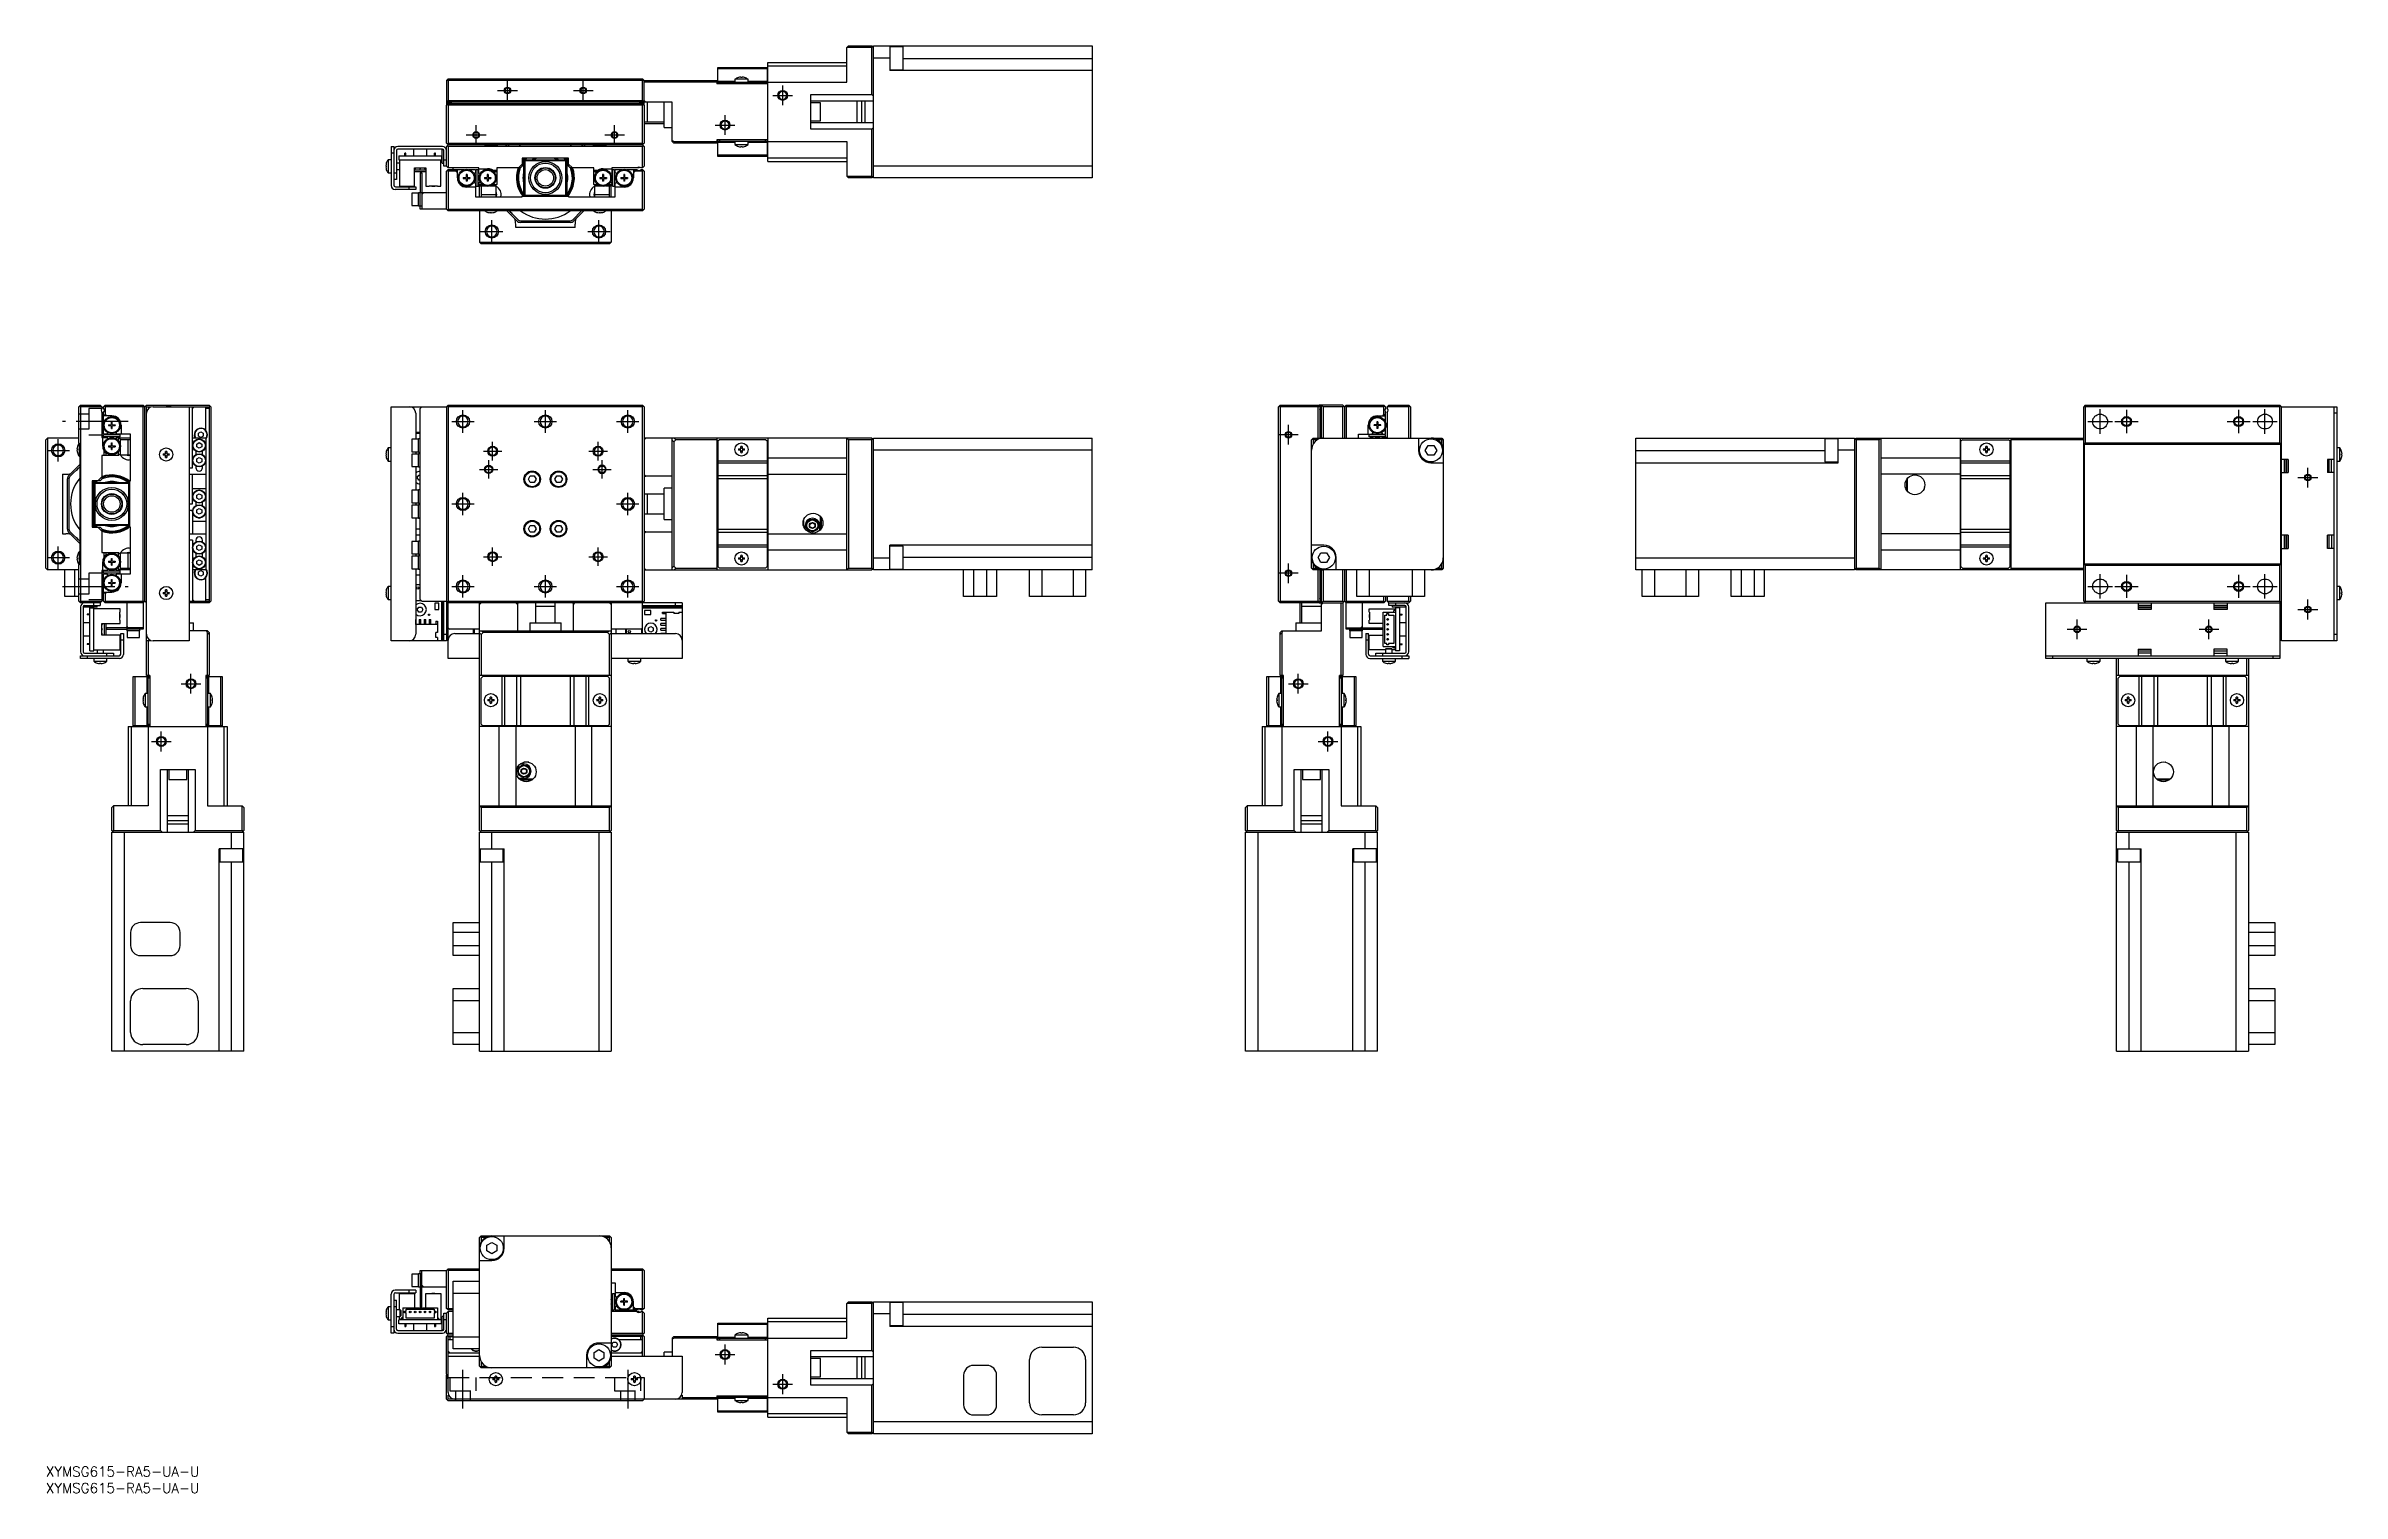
# Model space of a CAD drawing. Extents: x 0 to 697, y -8 to 431.
import ezdxf

# ---------------------------------------------------------------- set-up
doc = ezdxf.new("R2010")
doc.units = 0
doc.header["$LTSCALE"] = 0.5
doc.linetypes.add('CENTER', pattern=[50.8, 31.75, -6.35, 6.35, -6.35])
doc.linetypes.add('DASHED', pattern=[19.05, 12.7, -6.35])
for name, color, linetype in [('MSM_CENTER', 1, 'CENTER'), ('MSM_CONTINUOUS', 7, 'CONTINUOUS'), ('MSM_DASHED', 4, 'DASHED'), ('MSM_NARROW', 5, 'CONTINUOUS'), ('MSM_PART_NUMBER', 7, 'CONTINUOUS')]:
    doc.layers.add(name, color=color, linetype=linetype)
doc.styles.get("Standard").update_dxf_attribs({"font": 'txt.shx', "height": 1, "bigfont": 'bigfont.shx'})

# ---------------------------------------------------------------- blocks, each defined once
blk = doc.blocks.new('*U2')
at = {"layer": 'MSM_PART_NUMBER'}
blk.add_text('XYMSG615-RA5-UA-U', height=3, dxfattribs=at).set_placement((0, -3))
blk = doc.blocks.new('*U3')
at = {"layer": 'MSM_PART_NUMBER'}
blk.add_text('XYMSG615-RA5-UA-U', height=3, dxfattribs=at).set_placement((0, -8))

msp = doc.modelspace()

# ---------------------------------------------------------------- linework, layer by layer
at = {"layer": 'MSM_CENTER'}
for p, q in [((140.02, 414.23), (140.02, 420.23)), ((163.02, 414.23), (163.02, 420.23)), ((223.52, 412.73), (223.52, 418.73)), ((137.02, 417.23), (143.02, 417.23)), ((160.02, 417.23), (166.02, 417.23)), ((220.52, 415.73), (226.52, 415.73)), ((130.52, 400.73), (130.52, 406.73)), ((172.52, 400.73), (172.52, 406.73)), ((203.02, 406.73), (209.02, 406.73)), ((206.02, 403.73), (206.02, 409.73)), ((127.52, 403.73), (133.52, 403.73)), ((169.52, 403.73), (175.52, 403.73)), ((135.26, 371.06), (135.26, 377.86)), ((167.79, 371.06), (167.79, 377.86)), ((131.86, 374.46), (138.66, 374.46)), ((164.39, 374.46), (171.19, 374.46)), ((623.21, 313.16), (623.21, 320.56)), ((673.21, 313.16), (673.21, 320.56)), ((25, 316.86), (5, 316.86)), ((123.12, 316.86), (129.92, 316.86)), ((126.52, 313.46), (126.52, 320.26)), ((148.12, 316.86), (154.92, 316.86)), ((151.52, 313.46), (151.52, 320.26)), ((173.12, 316.86), (179.92, 316.86)), ((176.52, 313.46), (176.52, 320.26)), ((376.94, 309.86), (376.94, 315.86)), ((619.51, 316.86), (626.91, 316.86)), ((627.71, 316.86), (634.71, 316.86)), ((631.21, 320.36), (631.21, 313.36)), ((661.71, 316.86), (668.71, 316.86)), ((665.21, 320.36), (665.21, 313.36)), ((669.51, 316.86), (676.91, 316.86)), ((0.34, 308.12), (7.14, 308.12)), ((3.74, 304.72), (3.74, 311.52)), ((132.72, 307.86), (138.32, 307.86)), ((135.52, 305.06), (135.52, 310.66)), ((164.72, 307.86), (170.32, 307.86)), ((167.52, 305.06), (167.52, 310.66)), ((379.94, 312.86), (373.94, 312.86)), ((131.52, 302.36), (137.12, 302.36)), ((134.32, 299.56), (134.32, 305.16)), ((165.92, 302.36), (171.52, 302.36)), ((168.72, 299.56), (168.72, 305.16)), ((683.21, 299.86), (689.21, 299.86)), ((686.21, 296.86), (686.21, 302.86)), ((126.52, 288.46), (126.52, 295.26)), ((176.52, 288.46), (176.52, 295.26)), ((123.12, 291.86), (129.92, 291.86)), ((173.12, 291.86), (179.92, 291.86)), ((3.74, 272.19), (3.74, 278.99)), ((135.52, 273.06), (135.52, 278.66)), ((167.52, 273.06), (167.52, 278.66)), ((0.34, 275.59), (7.14, 275.59)), ((132.72, 275.86), (138.32, 275.86)), ((164.72, 275.86), (170.32, 275.86)), ((376.94, 267.86), (376.94, 273.86)), ((5, 266.86), (25, 266.86)), ((123.12, 266.86), (129.92, 266.86)), ((126.52, 263.46), (126.52, 270.26)), ((148.12, 266.86), (154.92, 266.86)), ((151.52, 263.46), (151.52, 270.26)), ((173.12, 266.86), (179.92, 266.86)), ((176.52, 263.46), (176.52, 270.26)), ((379.94, 270.86), (373.94, 270.86)), ((619.51, 266.86), (626.91, 266.86)), ((623.21, 263.16), (623.21, 270.56)), ((627.71, 266.86), (634.71, 266.86)), ((631.21, 270.36), (631.21, 263.36)), ((661.71, 266.86), (668.71, 266.86)), ((665.21, 270.36), (665.21, 263.36)), ((669.51, 266.86), (676.91, 266.86)), ((673.21, 263.16), (673.21, 270.56)), ((683.21, 259.86), (689.21, 259.86)), ((686.21, 256.86), (686.21, 262.86)), ((613.21, 253.86), (619.21, 253.86)), ((616.21, 250.86), (616.21, 256.86)), ((653.21, 253.86), (659.21, 253.86)), ((656.21, 250.86), (656.21, 256.86)), ((41, 237.36), (47, 237.36)), ((44, 234.36), (44, 240.36)), ((376.94, 237.36), (382.94, 237.36)), ((379.94, 234.36), (379.94, 240.36)), ((32, 219.86), (38, 219.86)), ((35, 216.86), (35, 222.86)), ((385.94, 219.86), (391.94, 219.86)), ((388.94, 216.86), (388.94, 222.86)), ((206.02, 31), (206.02, 37)), ((126.52, 17.6), (126.52, 29.37)), ((176.52, 29.37), (176.52, 17.6)), ((203.02, 34), (209.02, 34)), ((223.52, 22), (223.52, 28)), ((220.52, 25), (226.52, 25))]:
    msp.add_line(p, q, dxfattribs=at)
at = {"layer": 'MSM_CONTINUOUS'}
for p, q in [((219.02, 395.73), (219.02, 425.73)), ((219.02, 425.73), (243.02, 425.73)), ((243.52, 430.73), (243.02, 430.23)), ((250.52, 430.23), (243.02, 430.23)), ((243.02, 419.73), (243.02, 430.23)), ((243.52, 430.73), (250.52, 430.73)), ((251.02, 430.23), (250.52, 430.73)), ((250.52, 430.23), (250.77, 430.48)), ((250.52, 415.98), (250.52, 430.23)), ((251.02, 390.73), (251.02, 430.73)), ((251.02, 430.73), (317.42, 430.73)), ((256.02, 427.03), (251.02, 427.03)), ((256.02, 430.73), (256.02, 423.24)), ((260.02, 430.49), (256.02, 430.49)), ((260.02, 423.49), (260.02, 430.49)), ((260.02, 426.94), (317.42, 426.94)), ((317.42, 430.73), (317.42, 390.73)), ((121.52, 420.23), (122.02, 420.73)), ((121.52, 420.23), (121.52, 413.03)), ((121.77, 420.48), (122.02, 420.23)), ((122.02, 420.73), (181.02, 420.73)), ((122.02, 420.23), (122.02, 414.23)), ((181.02, 420.23), (122.02, 420.23)), ((181.52, 420.23), (181.02, 420.73)), ((181.02, 420.23), (181.27, 420.48)), ((181.02, 414.23), (181.02, 420.23)), ((181.52, 413.03), (181.52, 420.23)), ((181.52, 420.23), (203.52, 420.23)), ((203.52, 419.73), (181.52, 419.73)), ((203.52, 420.23), (203.52, 419.23)), ((219.02, 419.23), (203.52, 419.23)), ((203.82, 419.23), (203.82, 424.23)), ((203.82, 424.23), (218.82, 424.23)), ((218.82, 423.79), (203.82, 423.79)), ((203.82, 420.02), (209.02, 420.02)), ((203.82, 419.73), (218.82, 419.73)), ((204.32, 419.73), (204.32, 419.23)), ((213.02, 420.62), (209.02, 420.62)), ((209.02, 420.62), (209.02, 419.73)), ((210.1, 421.18), (210.07, 421.18)), ((210.82, 421.18), (210.82, 421.31)), ((211.22, 421.18), (210.82, 421.18)), ((211.22, 421.31), (211.22, 421.18)), ((211.97, 421.18), (211.95, 421.18)), ((213.02, 419.73), (213.02, 420.62)), ((213.02, 420.02), (218.82, 420.02)), ((218.32, 419.23), (218.32, 419.73)), ((218.82, 424.23), (218.82, 419.23)), ((219.02, 424.73), (243.02, 424.73)), ((219.02, 419.73), (243.02, 419.73)), ((256.02, 423.49), (260.02, 423.49)), ((317.42, 423.24), (256.02, 423.24)), ((122.02, 414.23), (121.52, 413.73)), ((190.02, 413.73), (121.52, 413.73)), ((121.52, 413.5), (122.92, 413.5)), ((121.52, 412.73), (122.02, 413.23)), ((121.62, 412.93), (121.52, 413.03)), ((121.52, 401.23), (121.52, 412.73)), ((121.62, 412.83), (121.62, 413.03)), ((121.77, 412.98), (122.02, 412.73)), ((122.62, 413.33), (121.92, 413.33)), ((121.92, 413.33), (121.92, 413.13)), ((122.02, 414.23), (181.02, 414.23)), ((122.02, 413.23), (181.02, 413.23)), ((122.02, 412.73), (122.02, 401.23)), ((181.02, 412.73), (122.02, 412.73)), ((122.62, 413.23), (122.62, 413.33)), ((122.92, 413.5), (122.92, 413.23)), ((181.52, 413.5), (180.12, 413.5)), ((180.12, 413.5), (180.12, 413.23)), ((181.12, 413.33), (180.42, 413.33)), ((180.42, 413.33), (180.42, 413.23)), ((181.52, 413.73), (181.02, 414.23)), ((181.52, 412.73), (181.02, 413.23)), ((181.02, 412.73), (181.27, 412.98)), ((181.02, 401.23), (181.02, 412.73)), ((181.12, 413.13), (181.12, 413.33)), ((181.52, 413.03), (181.42, 412.93)), ((181.42, 413.03), (181.42, 412.83)), ((182.02, 413.73), (181.52, 414.23)), ((181.52, 412.73), (181.52, 401.23)), ((182.52, 407.73), (182.52, 413.73)), ((187.52, 405.98), (187.52, 413.73)), ((190.02, 401.73), (190.02, 413.73)), ((232.02, 415.98), (250.52, 415.98)), ((232.02, 405.48), (232.02, 415.98)), ((251.02, 413.98), (232.02, 413.98)), ((235.02, 413.48), (232.02, 413.48)), ((235.02, 407.98), (235.02, 413.48)), ((246.02, 413.98), (246.02, 407.48)), ((247.52, 407.48), (247.52, 413.98)), ((248.52, 407.48), (248.52, 413.98)), ((251.02, 415.48), (250.52, 415.98)), ((181.52, 407.73), (187.52, 407.73)), ((181.52, 407.23), (187.52, 407.23)), ((187.52, 405.98), (190.02, 405.98)), ((232.02, 407.98), (235.02, 407.98)), ((232.02, 407.48), (251.02, 407.48)), ((250.52, 405.48), (232.02, 405.48)), ((250.52, 405.48), (251.02, 405.98)), ((250.52, 391.23), (250.52, 405.48)), ((104.72, 400.23), (104.72, 388.43)), ((104.72, 400.23), (105.52, 400.23)), ((105.52, 398.23), (104.72, 398.23)), ((105.52, 400.23), (105.52, 388.53)), ((106.32, 399.03), (106.32, 390.23)), ((120.32, 400.23), (106.72, 400.23)), ((120.32, 399.43), (106.72, 399.43)), ((107.02, 397.43), (107.02, 396.23)), ((107.02, 397.43), (120.02, 397.43)), ((108.9, 397.43), (108.9, 398.23)), ((109.15, 398.23), (108.9, 398.23)), ((109.15, 397.43), (109.15, 398.23)), ((111.52, 399.43), (111.52, 397.43)), ((115.52, 397.43), (115.52, 399.43)), ((117.9, 397.43), (117.9, 398.23)), ((118.15, 398.23), (117.9, 398.23)), ((118.15, 397.43), (118.15, 398.23)), ((120.02, 397.43), (120.02, 396.23)), ((120.22, 395.23), (120.22, 399.23)), ((120.67, 399.23), (120.22, 399.23)), ((120.72, 394.23), (120.72, 399.03)), ((122.02, 400.73), (121.52, 401.23)), ((121.52, 400.23), (122.02, 400.73)), ((121.52, 394.23), (121.52, 400.23)), ((122.02, 401.23), (121.77, 400.98)), ((121.77, 400.48), (122.02, 400.23)), ((122.02, 401.23), (181.02, 401.23)), ((181.02, 400.73), (122.02, 400.73)), ((122.02, 400.23), (122.02, 393.73)), ((181.02, 400.23), (122.02, 400.23)), ((133.02, 400.73), (133.37, 400.38)), ((137.02, 400.62), (133.13, 400.62)), ((133.37, 400.38), (169.67, 400.38)), ((137.02, 400.38), (137.02, 400.62)), ((139.47, 400.38), (139.82, 400.73)), ((140.52, 400.73), (140.17, 400.38)), ((162.87, 400.38), (162.52, 400.73)), ((163.23, 400.73), (163.58, 400.38)), ((169.92, 400.62), (166.02, 400.62)), ((166.02, 400.62), (166.02, 400.38)), ((169.67, 400.38), (170.02, 400.73)), ((181.27, 400.98), (181.02, 401.23)), ((181.02, 400.73), (181.52, 401.23)), ((181.02, 400.73), (181.52, 400.23)), ((181.02, 400.23), (181.27, 400.48)), ((181.02, 393.73), (181.02, 400.23)), ((181.52, 400.23), (181.52, 394.23)), ((190.02, 402.03), (190.64, 401.73)), ((190.52, 401.23), (190.02, 401.73)), ((203.52, 401.23), (190.52, 401.23)), ((190.64, 401.73), (203.52, 401.73)), ((190.64, 401.73), (191.14, 401.23)), ((219.02, 402.23), (203.52, 402.23)), ((203.52, 402.23), (203.52, 401.23)), ((203.82, 397.23), (203.82, 402.23)), ((218.82, 401.73), (203.82, 401.73)), ((209.02, 401.43), (203.82, 401.43)), ((203.82, 397.67), (218.82, 397.67)), ((218.82, 397.23), (203.82, 397.23)), ((204.32, 402.23), (204.32, 401.73)), ((209.02, 401.73), (209.02, 400.83)), ((209.02, 400.83), (213.02, 400.83)), ((210.07, 400.27), (210.1, 400.27)), ((210.82, 400.27), (211.22, 400.27)), ((210.82, 400.14), (210.82, 400.27)), ((211.22, 400.27), (211.22, 400.14)), ((211.95, 400.27), (211.97, 400.27)), ((213.02, 400.83), (213.02, 401.73)), ((218.82, 401.43), (213.02, 401.43)), ((218.32, 401.73), (218.32, 402.23)), ((218.82, 402.23), (218.82, 397.23)), ((219.02, 401.73), (243.02, 401.73)), ((243.02, 401.73), (243.02, 391.23)), ((103.14, 394.43), (103.27, 394.43)), ((103.27, 394.03), (103.14, 394.03)), ((103.27, 395.18), (103.27, 395.16)), ((103.27, 394.43), (103.27, 394.03)), ((103.27, 393.3), (103.27, 393.28)), ((103.83, 396.23), (103.83, 392.23)), ((104.72, 396.23), (103.83, 396.23)), ((103.83, 392.23), (104.72, 392.23)), ((105.52, 392.23), (106.32, 392.23)), ((106.32, 390.23), (105.52, 390.23)), ((107.27, 395.23), (106.32, 395.23)), ((106.32, 393.23), (107.27, 393.23)), ((107.02, 396.23), (120.02, 396.23)), ((107.27, 396.23), (107.27, 388.23)), ((111.77, 393.73), (115.27, 393.73)), ((111.77, 388.23), (111.77, 393.73)), ((115.27, 393.03), (111.77, 393.03)), ((115.27, 392.53), (111.77, 392.53)), ((113.52, 392.23), (114.02, 392.23)), ((113.52, 392.23), (113.52, 386.23)), ((114.02, 392.23), (114.02, 381.23)), ((115.27, 393.73), (115.27, 388.23)), ((119.77, 388.23), (119.77, 396.23)), ((120.22, 395.23), (120.72, 395.23)), ((120.72, 396.23), (121.52, 396.23)), ((121.52, 394.23), (120.72, 394.23)), ((122.02, 393.73), (121.52, 394.23)), ((121.52, 392.73), (122.02, 393.23)), ((121.52, 381.23), (121.52, 392.73)), ((121.77, 392.98), (122.02, 392.73)), ((131.32, 393.73), (122.02, 393.73)), ((122.02, 393.23), (126.91, 393.23)), ((122.02, 392.73), (122.02, 381.23)), ((124.32, 392.73), (122.02, 392.73)), ((123.52, 393.23), (123.52, 393.73)), ((124.82, 393.08), (124.32, 392.73)), ((124.32, 392.73), (124.82, 392.23)), ((124.82, 390.73), (124.82, 393.23)), ((126.62, 390.87), (127.42, 390.87)), ((126.62, 390.87), (126.62, 390.58)), ((126.62, 390.58), (127.42, 390.58)), ((127.15, 390.87), (127.15, 390.58)), ((127.77, 391.73), (127.48, 391.73)), ((127.48, 391.73), (127.48, 390.93)), ((127.48, 391.2), (127.77, 391.2)), ((127.48, 390.52), (127.48, 389.73)), ((127.48, 390.26), (127.77, 390.26)), ((127.77, 391.73), (127.77, 390.93)), ((127.77, 390.52), (127.77, 389.73)), ((127.83, 390.87), (128.62, 390.87)), ((127.83, 390.58), (128.62, 390.58)), ((128.09, 390.58), (128.09, 390.87)), ((128.34, 393.23), (130.32, 393.23)), ((128.62, 390.87), (128.62, 390.58)), ((130.32, 392.28), (130.03, 392.11)), ((130.32, 393.23), (130.32, 392.28)), ((130.32, 393.03), (130.52, 393.03)), ((130.52, 388.23), (130.52, 393.23)), ((130.52, 393.23), (131.12, 393.23)), ((131.12, 388.23), (131.12, 393.23)), ((131.12, 393.03), (131.32, 393.03)), ((131.32, 392.28), (131.32, 393.73)), ((131.32, 393.5), (133.98, 393.5)), ((131.32, 392.28), (131.55, 392.15)), ((131.52, 392.15), (131.52, 392.16)), ((133.02, 390.87), (133.82, 390.87)), ((133.02, 390.87), (133.02, 390.58)), ((133.02, 390.58), (133.82, 390.58)), ((133.55, 390.87), (133.55, 390.58)), ((134.17, 391.73), (133.88, 391.73)), ((133.88, 391.73), (133.88, 390.93)), ((133.88, 391.2), (134.17, 391.2)), ((133.88, 390.52), (133.88, 389.73)), ((133.88, 390.26), (134.17, 390.26)), ((134.17, 391.73), (134.17, 390.93)), ((134.17, 390.52), (134.17, 389.73)), ((134.23, 390.87), (135.02, 390.87)), ((134.23, 390.58), (135.02, 390.58)), ((134.49, 390.58), (134.49, 390.87)), ((135.02, 390.87), (135.02, 390.58)), ((135.54, 393.03), (136.82, 393.03)), ((136.82, 392.53), (136.1, 392.53)), ((144.02, 393.73), (136.82, 393.73)), ((136.82, 393.73), (136.82, 388.73)), ((143.32, 393.73), (144.52, 394.93)), ((144.52, 394.23), (144.02, 393.73)), ((158.52, 396.73), (144.52, 396.73)), ((144.52, 396.73), (144.52, 394.23)), ((145.02, 395.43), (145.32, 395.73)), ((145.02, 386.03), (145.02, 395.43)), ((145.52, 395.93), (145.32, 395.73)), ((145.32, 395.73), (145.32, 385.73)), ((145.52, 395.93), (145.82, 396.23)), ((157.52, 395.93), (145.52, 395.93)), ((145.82, 396.23), (157.22, 396.23)), ((157.22, 396.23), (157.52, 395.93)), ((157.72, 395.73), (157.52, 395.93)), ((157.72, 385.73), (157.72, 395.73)), ((157.72, 395.73), (158.02, 395.43)), ((158.02, 395.43), (158.02, 386.03)), ((158.52, 394.23), (158.52, 396.73)), ((158.52, 394.93), (159.73, 393.73)), ((159.02, 393.73), (158.52, 394.23)), ((166.22, 393.73), (159.02, 393.73)), ((166.22, 388.73), (166.22, 393.73)), ((166.22, 393.03), (167.51, 393.03)), ((166.95, 392.53), (166.22, 392.53)), ((168.02, 390.87), (168.82, 390.87)), ((168.02, 390.87), (168.02, 390.58)), ((168.02, 390.58), (168.82, 390.58)), ((168.55, 390.87), (168.55, 390.58)), ((169.17, 391.73), (168.88, 391.73)), ((168.88, 391.73), (168.88, 390.93)), ((168.88, 391.2), (169.17, 391.2)), ((168.88, 390.52), (168.88, 389.73)), ((168.88, 390.26), (169.17, 390.26)), ((169.07, 393.5), (171.72, 393.5)), ((169.17, 391.73), (169.17, 390.93)), ((169.17, 390.52), (169.17, 389.73)), ((169.23, 390.87), (170.02, 390.87)), ((169.23, 390.58), (170.02, 390.58)), ((169.49, 390.58), (169.49, 390.87)), ((170.02, 390.87), (170.02, 390.58)), ((171.5, 392.15), (171.72, 392.28)), ((171.52, 392.15), (171.52, 392.16)), ((180.02, 393.73), (171.72, 393.73)), ((171.72, 393.73), (171.72, 392.28)), ((171.92, 388.23), (171.92, 393.23)), ((171.92, 393.23), (172.52, 393.23)), ((172.52, 388.23), (172.52, 393.23)), ((172.72, 392.28), (172.72, 393.23)), ((172.72, 393.23), (174.71, 393.23)), ((173.02, 392.11), (172.72, 392.28)), ((174.42, 390.87), (175.22, 390.87)), ((174.42, 390.87), (174.42, 390.58)), ((174.42, 390.58), (175.22, 390.58)), ((174.95, 390.87), (174.95, 390.58)), ((175.57, 391.73), (175.28, 391.73)), ((175.28, 391.73), (175.28, 390.93)), ((175.28, 391.2), (175.57, 391.2)), ((175.28, 390.52), (175.28, 389.73)), ((175.28, 390.26), (175.57, 390.26)), ((175.57, 391.73), (175.57, 390.93)), ((175.57, 390.52), (175.57, 389.73)), ((175.63, 390.87), (176.42, 390.87)), ((175.63, 390.58), (176.42, 390.58)), ((175.89, 390.58), (175.89, 390.87)), ((176.14, 393.23), (179.26, 393.23)), ((176.42, 390.87), (176.42, 390.58)), ((178.22, 393.23), (178.22, 390.73)), ((178.72, 392.73), (178.22, 393.08)), ((178.22, 392.23), (178.72, 392.73)), ((181.02, 392.73), (178.72, 392.73)), ((180.02, 393.73), (180.02, 393.97)), ((181.02, 393.73), (180.59, 393.73)), ((180.59, 393.23), (181.02, 393.23)), ((181.52, 394.23), (181.02, 393.73)), ((181.02, 393.23), (181.52, 392.73)), ((181.02, 392.73), (181.27, 392.98)), ((181.02, 381.23), (181.02, 392.73)), ((181.52, 392.73), (181.52, 381.23)), ((243.02, 396.73), (219.02, 396.73)), ((219.02, 395.73), (243.02, 395.73)), ((243.02, 391.23), (250.52, 391.23)), ((243.02, 391.23), (243.52, 390.73)), ((250.52, 390.73), (243.52, 390.73)), ((250.77, 390.98), (250.52, 391.23)), ((250.52, 390.73), (251.02, 391.23)), ((251.02, 394.43), (317.42, 394.43)), ((317.42, 390.73), (251.02, 390.73)), ((112.22, 387.23), (105.92, 387.23)), ((106.02, 388.03), (112.22, 388.03)), ((107.27, 388.23), (111.77, 388.23)), ((110.22, 387.23), (110.22, 388.03)), ((111.02, 386.13), (111.02, 382.33)), ((113.02, 386.13), (111.02, 386.13)), ((112.22, 388.03), (112.22, 387.23)), ((113.02, 382.23), (113.02, 386.23)), ((121.52, 386.23), (113.02, 386.23)), ((113.52, 382.23), (113.52, 386.23)), ((114.02, 385.73), (114.52, 386.23)), ((115.27, 388.23), (116.27, 388.23)), ((116.27, 388.23), (116.27, 388.33)), ((116.27, 388.33), (118.77, 388.33)), ((117.07, 388.33), (117.07, 388.23)), ((117.07, 388.23), (117.97, 388.23)), ((117.45, 388.33), (117.45, 388.23)), ((117.6, 388.33), (117.6, 388.23)), ((117.97, 388.33), (117.97, 388.23)), ((118.77, 388.23), (118.77, 388.33)), ((118.77, 388.23), (119.77, 388.23)), ((127.77, 389.73), (127.48, 389.73)), ((130.32, 387.93), (127.62, 387.93)), ((130.03, 389.35), (130.32, 389.18)), ((130.32, 389.18), (130.32, 385.03)), ((130.32, 388.23), (131.52, 388.23)), ((130.32, 385.03), (144.52, 385.03)), ((131.55, 389.31), (131.32, 389.18)), ((131.32, 388.73), (131.32, 389.18)), ((131.32, 388.73), (132.36, 388.73)), ((131.82, 388.23), (131.32, 388.73)), ((131.52, 389.29), (131.52, 389.3)), ((131.52, 385.03), (131.52, 388.53)), ((133.31, 388.23), (131.82, 388.23)), ((132.07, 388.23), (132.07, 385.03)), ((132.07, 385.73), (136.57, 385.73)), ((134.17, 389.73), (133.88, 389.73)), ((136.57, 388.23), (134.74, 388.23)), ((135.69, 388.73), (136.82, 388.73)), ((136.82, 388.73), (136.32, 388.23)), ((136.57, 385.03), (136.57, 388.23)), ((144.52, 385.03), (144.52, 385.23)), ((144.52, 385.23), (158.52, 385.23)), ((145.82, 385.23), (145.02, 386.03)), ((145.52, 385.53), (157.52, 385.53)), ((148.36, 387.53), (148.55, 387.53)), ((148.77, 387.3), (148.55, 387.53)), ((148.77, 387.3), (148.61, 387.3)), ((148.77, 387.16), (148.77, 387.3)), ((154.5, 387.53), (154.27, 387.3)), ((154.44, 387.3), (154.27, 387.3)), ((154.27, 387.3), (154.27, 387.16)), ((154.5, 387.53), (154.69, 387.53)), ((157.52, 385.53), (157.22, 385.23)), ((157.52, 385.53), (157.72, 385.73)), ((158.02, 386.03), (157.72, 385.73)), ((158.52, 385.23), (158.52, 385.03)), ((158.52, 385.03), (172.72, 385.03)), ((166.22, 388.73), (167.36, 388.73)), ((166.72, 388.23), (166.22, 388.73)), ((168.31, 388.23), (166.47, 388.23)), ((166.47, 388.23), (166.47, 385.03)), ((166.47, 385.73), (170.97, 385.73)), ((169.17, 389.73), (168.88, 389.73)), ((171.22, 388.23), (169.74, 388.23)), ((170.69, 388.73), (171.72, 388.73)), ((170.97, 385.03), (170.97, 388.23)), ((171.72, 388.73), (171.22, 388.23)), ((171.72, 389.18), (171.5, 389.31)), ((171.52, 389.29), (171.52, 389.3)), ((171.52, 385.03), (171.52, 388.53)), ((171.72, 389.18), (171.72, 388.73)), ((171.92, 388.23), (172.52, 388.23)), ((172.72, 389.18), (173.02, 389.35)), ((172.72, 385.03), (172.72, 389.18)), ((175.42, 387.93), (172.72, 387.93)), ((175.57, 389.73), (175.28, 389.73)), ((111.02, 382.33), (113.02, 382.33)), ((113.02, 382.23), (114.02, 382.23)), ((113.52, 381.23), (113.52, 382.23)), ((121.52, 381.23), (113.52, 381.23)), ((122.02, 380.73), (121.52, 381.23)), ((122.02, 381.23), (121.77, 380.98)), ((122.02, 381.23), (181.02, 381.23)), ((181.02, 380.73), (122.02, 380.73)), ((131.52, 380.73), (131.52, 371.23)), ((134.07, 380.27), (134.1, 380.27)), ((134.82, 380.27), (135.22, 380.27)), ((134.82, 380.14), (134.82, 380.27)), ((135.22, 380.27), (135.22, 380.14)), ((135.95, 380.27), (135.97, 380.27)), ((142.88, 377.67), (139.82, 380.73)), ((140.52, 380.73), (143.23, 378.02)), ((142.52, 375.73), (142.52, 376.73)), ((143.94, 377.73), (159.11, 377.73)), ((159.11, 377.23), (143.94, 377.23)), ((159.82, 378.02), (162.52, 380.73)), ((163.23, 380.73), (160.17, 377.67)), ((160.52, 375.73), (160.52, 376.73)), ((167.07, 380.27), (167.1, 380.27)), ((167.82, 380.27), (168.22, 380.27)), ((167.82, 380.14), (167.82, 380.27)), ((168.22, 380.27), (168.22, 380.14)), ((168.95, 380.27), (168.97, 380.27)), ((171.52, 380.73), (171.52, 371.23)), ((181.27, 380.98), (181.02, 381.23)), ((181.52, 381.23), (181.02, 380.73)), ((132.02, 370.73), (131.52, 371.23)), ((131.52, 371.23), (171.52, 371.23)), ((171.02, 370.73), (132.02, 370.73)), ((160.52, 375.73), (142.52, 375.73)), ((171.52, 371.23), (171.02, 370.73)), ((10, 321.36), (10.5, 321.86)), ((10, 310.36), (10, 321.36)), ((10.5, 321.36), (10.25, 321.61)), ((10.5, 321.86), (16.5, 321.86)), ((10.5, 321.36), (10.5, 262.36)), ((17, 321.36), (10.5, 321.36)), ((16.5, 321.86), (17, 321.36)), ((17, 321.36), (17, 320.92)), ((17.5, 321.36), (18, 321.86)), ((17.5, 320.92), (17.5, 321.36)), ((18, 321.36), (17.75, 321.61)), ((18, 321.86), (29.5, 321.86)), ((29.5, 321.36), (18, 321.36)), ((18, 321.36), (18, 319.06)), ((29.5, 321.86), (30, 321.36)), ((29.75, 321.61), (29.5, 321.36)), ((29.5, 262.36), (29.5, 321.36)), ((30.5, 321.86), (30, 321.36)), ((30, 262.36), (30, 321.36)), ((30.5, 321.36), (30.25, 321.61)), ((30.5, 321.86), (37.7, 321.86)), ((30.5, 321.36), (31.7, 321.36)), ((30.5, 239.86), (30.5, 321.36)), ((31.7, 321.36), (31.7, 321.19)), ((32.5, 321.36), (49.5, 321.36)), ((37, 321.86), (36.5, 321.36)), ((37, 321.86), (37, 321.36)), ((37.23, 321.86), (37.23, 321.36)), ((37.4, 321.46), (37.4, 321.36)), ((37.6, 321.46), (37.4, 321.46)), ((38, 321.86), (37.5, 321.36)), ((37.7, 321.86), (37.8, 321.76)), ((37.7, 321.76), (37.9, 321.76)), ((38, 321.36), (37.75, 321.61)), ((38, 321.86), (49.5, 321.86)), ((43.5, 321.36), (43.5, 250.36)), ((44.5, 320.86), (45, 321.36)), ((44.5, 302.86), (44.5, 321.36)), ((48.5, 314.18), (48.5, 321.36)), ((49.5, 320.86), (48.5, 320.86)), ((49.5, 321.86), (50, 321.36)), ((49.75, 321.61), (49.5, 321.36)), ((49.5, 321.36), (49.5, 262.36)), ((50, 321.36), (50, 262.36)), ((104.72, 250.36), (104.72, 321.36)), ((104.72, 321.36), (121.52, 321.36)), ((114.02, 321.36), (113.52, 320.86)), ((113.52, 262.86), (113.52, 320.86)), ((122.02, 321.86), (121.52, 321.36)), ((121.52, 321.36), (121.52, 250.36)), ((122.02, 321.36), (121.77, 321.61)), ((122.02, 321.86), (181.02, 321.86)), ((122.02, 321.36), (122.02, 262.36)), ((181.02, 321.36), (122.02, 321.36)), ((181.52, 321.36), (181.02, 321.86)), ((181.27, 321.61), (181.02, 321.36)), ((181.02, 262.36), (181.02, 321.36)), ((181.52, 321.36), (181.52, 262.36)), ((374.44, 321.86), (373.94, 321.36)), ((373.94, 262.36), (373.94, 321.36)), ((374.44, 321.36), (374.19, 321.61)), ((374.44, 321.86), (385.94, 321.86)), ((374.44, 321.36), (374.44, 262.36)), ((385.94, 321.36), (374.44, 321.36)), ((385.94, 321.86), (386.44, 321.36)), ((386.19, 321.61), (385.94, 321.36)), ((385.94, 311.86), (385.94, 321.36)), ((386.04, 321.76), (386.24, 321.76)), ((386.14, 321.76), (386.24, 321.86)), ((393.44, 321.86), (386.24, 321.86)), ((386.54, 321.46), (386.34, 321.46)), ((386.44, 321.36), (386.44, 311.86)), ((386.44, 320.76), (386.54, 320.76)), ((386.72, 320.46), (386.44, 320.46)), ((386.54, 320.76), (386.54, 321.46)), ((386.72, 321.86), (386.72, 320.46)), ((387.44, 321.36), (386.94, 321.86)), ((386.94, 311.86), (386.94, 321.86)), ((393.44, 321.36), (387.44, 321.36)), ((387.44, 321.36), (387.44, 311.86)), ((393.44, 321.86), (393.94, 321.36)), ((393.69, 321.61), (393.44, 321.36)), ((393.44, 311.86), (393.44, 321.36)), ((393.94, 321.36), (394.44, 321.86)), ((393.94, 321.36), (393.94, 311.86)), ((394.44, 321.36), (394.19, 321.61)), ((394.44, 321.86), (405.94, 321.86)), ((394.44, 321.36), (394.44, 311.86)), ((405.94, 321.36), (394.44, 321.36)), ((405.94, 321.86), (406.44, 321.36)), ((406.19, 321.61), (405.94, 321.36)), ((405.94, 319.06), (405.94, 321.36)), ((406.44, 321.36), (406.44, 320.92)), ((406.94, 321.36), (407.44, 321.86)), ((406.94, 321.36), (406.94, 320.92)), ((413.44, 321.36), (406.94, 321.36)), ((407.44, 321.86), (413.44, 321.86)), ((413.44, 321.86), (413.94, 321.36)), ((413.69, 321.61), (413.44, 321.36)), ((413.44, 311.86), (413.44, 321.36)), ((413.94, 321.36), (413.94, 311.86)), ((618.71, 321.86), (618.21, 321.36)), ((618.21, 262.36), (618.21, 321.36)), ((618.46, 321.61), (618.71, 321.36)), ((618.71, 321.86), (677.71, 321.86)), ((618.71, 321.36), (618.71, 310.36)), ((677.71, 321.36), (618.71, 321.36)), ((678.21, 321.36), (677.71, 321.86)), ((677.71, 321.36), (677.96, 321.61)), ((677.71, 310.36), (677.71, 321.36)), ((678.21, 250.36), (678.21, 321.36)), ((678.21, 321.36), (695.01, 321.36)), ((694.21, 250.36), (694.21, 321.36)), ((695.01, 321.36), (695.01, 250.36)), ((17, 319.6), (17, 312.06)), ((17.5, 316.47), (17.5, 319.6)), ((20, 318.56), (17.5, 318.56)), ((17.5, 313.06), (17.5, 315.04)), ((18, 319.06), (17.65, 318.56)), ((18.5, 318.56), (18, 319.06)), ((19, 315.9), (19.8, 315.9)), ((19, 315.9), (19, 315.61)), ((19, 315.61), (19.8, 315.61)), ((19.53, 315.61), (19.53, 315.9)), ((19.86, 316.76), (20.14, 316.76)), ((19.86, 315.96), (19.86, 316.76)), ((20.14, 316.23), (19.86, 316.23)), ((19.86, 314.76), (19.86, 315.55)), ((19.86, 315.29), (20.14, 315.29)), ((19.86, 314.76), (20.14, 314.76)), ((20.14, 315.96), (20.14, 316.76)), ((20.14, 314.76), (20.14, 315.55)), ((20.21, 315.9), (21, 315.9)), ((20.21, 315.61), (21, 315.61)), ((20.47, 315.61), (20.47, 315.9)), ((21, 315.9), (21, 315.61)), ((22.8, 315.76), (22.8, 313.06)), ((46.25, 313.29), (47, 313.72)), ((47, 313.72), (47.75, 313.29)), ((112.22, 319.36), (112.22, 311.51)), ((112.22, 313.66), (113.52, 313.66)), ((401.14, 313.06), (401.14, 315.76)), ((402.94, 315.61), (402.94, 315.9)), ((403.74, 315.9), (402.94, 315.9)), ((403.74, 315.61), (402.94, 315.61)), ((403.47, 315.9), (403.47, 315.61)), ((404.09, 316.76), (403.8, 316.76)), ((403.8, 316.76), (403.8, 315.96)), ((404.09, 316.23), (403.8, 316.23)), ((403.8, 315.55), (403.8, 314.76)), ((403.8, 315.29), (404.09, 315.29)), ((404.09, 314.76), (403.8, 314.76)), ((403.94, 318.56), (406.44, 318.56)), ((404.09, 316.76), (404.09, 315.96)), ((404.09, 315.55), (404.09, 314.76)), ((404.94, 315.9), (404.15, 315.9)), ((404.94, 315.61), (404.15, 315.61)), ((404.41, 315.9), (404.41, 315.61)), ((404.94, 315.61), (404.94, 315.9)), ((405.94, 319.06), (405.44, 318.56)), ((406.29, 318.56), (405.94, 319.06)), ((406.44, 316.47), (406.44, 319.6)), ((406.44, 313.06), (406.44, 315.04)), ((406.94, 319.6), (406.94, 312.06)), ((695.01, 319.36), (694.21, 319.36)), ((0, 311.36), (0.5, 311.86)), ((0, 272.36), (0, 311.36)), ((0.5, 311.86), (0.5, 271.86)), ((10, 311.86), (0.5, 311.86)), ((9.41, 308.56), (9.54, 308.56)), ((9.54, 308.16), (9.41, 308.16)), ((9.54, 309.31), (9.54, 309.29)), ((9.54, 308.56), (9.54, 308.16)), ((9.54, 307.43), (9.54, 307.41)), ((10.35, 310.01), (10, 310.36)), ((10.1, 310.26), (10.1, 306.36)), ((10.35, 273.71), (10.35, 310.01)), ((17, 312.06), (18.45, 312.06)), ((22, 306.56), (17, 306.56)), ((17, 306.56), (17, 299.36)), ((17.23, 309.4), (17.23, 312.06)), ((18.45, 313.06), (17.5, 313.06)), ((17.5, 312.26), (17.5, 312.86)), ((22.5, 312.86), (17.5, 312.86)), ((22.5, 312.26), (17.5, 312.26)), ((17.7, 306.56), (17.7, 307.84)), ((18.2, 307.28), (18.2, 306.56)), ((18.62, 313.35), (18.45, 313.06)), ((18.58, 311.83), (18.45, 312.06)), ((18.58, 311.86), (18.57, 311.86)), ((19, 309.5), (19.8, 309.5)), ((19, 309.5), (19, 309.21)), ((19, 309.21), (19.8, 309.21)), ((19.53, 309.21), (19.53, 309.5)), ((19.86, 310.36), (20.14, 310.36)), ((19.86, 309.56), (19.86, 310.36)), ((20.14, 309.83), (19.86, 309.83)), ((19.86, 308.36), (19.86, 309.15)), ((19.86, 308.89), (20.14, 308.89)), ((19.86, 308.36), (20.14, 308.36)), ((20.14, 309.56), (20.14, 310.36)), ((20.14, 308.36), (20.14, 309.15)), ((20.21, 309.5), (21, 309.5)), ((20.21, 309.21), (21, 309.21)), ((20.47, 309.21), (20.47, 309.5)), ((21, 309.5), (21, 309.21)), ((21.55, 313.06), (21.38, 313.35)), ((21.55, 312.06), (21.42, 311.83)), ((21.43, 311.86), (21.42, 311.86)), ((25.7, 313.06), (21.55, 313.06)), ((21.55, 312.06), (22, 312.06)), ((22, 311.02), (22, 312.06)), ((22, 312.06), (22.5, 311.56)), ((22, 306.56), (22, 307.7)), ((22.5, 307.06), (22, 306.56)), ((25.7, 311.86), (22.2, 311.86)), ((22.5, 312.26), (22.5, 312.86)), ((22.5, 311.56), (22.5, 310.07)), ((25.7, 311.31), (22.5, 311.31)), ((22.5, 308.64), (22.5, 306.81)), ((22.5, 306.81), (25.7, 306.81)), ((25, 306.81), (25, 311.31)), ((25.7, 298.86), (25.7, 313.06)), ((35.57, 307.06), (36.3, 307.06)), ((36.3, 306.66), (35.57, 306.66)), ((36.3, 307.06), (36.3, 307.79)), ((36.3, 305.93), (36.3, 306.66)), ((36.7, 307.79), (36.7, 307.06)), ((36.7, 307.06), (37.43, 307.06)), ((37.43, 306.66), (36.7, 306.66)), ((36.7, 306.66), (36.7, 305.93)), ((48.5, 311.86), (44.5, 311.86)), ((45.5, 307.88), (45.5, 306.84)), ((45.75, 310.04), (46.5, 310.47)), ((45.75, 309.17), (45.75, 310.04)), ((46.5, 308.74), (45.75, 309.17)), ((46.25, 312.42), (46.25, 313.29)), ((47, 311.99), (46.25, 312.42)), ((46.5, 310.47), (47.25, 310.04)), ((47.25, 309.17), (46.5, 308.74)), ((47.75, 312.42), (47, 311.99)), ((47.25, 310.04), (47.25, 309.17)), ((47.5, 306.84), (47.5, 307.88)), ((47.75, 313.29), (47.75, 312.42)), ((48.5, 311.86), (48.5, 271.86)), ((103.14, 307.06), (103.27, 307.06)), ((103.27, 306.66), (103.14, 306.66)), ((103.27, 307.81), (103.27, 307.79)), ((103.27, 307.06), (103.27, 306.66)), ((103.83, 308.86), (103.83, 304.86)), ((104.72, 308.86), (103.83, 308.86)), ((111.02, 311.51), (111.02, 307.71)), ((113.02, 311.51), (111.02, 311.51)), ((111.02, 307.71), (113.02, 307.71)), ((111.02, 307.01), (111.02, 303.21)), ((113.02, 307.01), (111.02, 307.01)), ((112.22, 313.36), (113.52, 313.36)), ((112.22, 307.71), (112.22, 307.01)), ((113.02, 307.61), (113.02, 311.61)), ((113.52, 311.61), (113.02, 311.61)), ((113.02, 307.61), (113.52, 307.61)), ((113.02, 303.11), (113.02, 307.11)), ((113.52, 307.11), (113.02, 307.11)), ((250.52, 311.86), (181.52, 311.86)), ((181.52, 311.36), (182.02, 311.86)), ((190.02, 271.86), (190.02, 311.86)), ((190.52, 310.75), (190.02, 311.25)), ((191.14, 311.36), (190.52, 310.75)), ((190.52, 310.75), (190.52, 272.97)), ((190.64, 311.86), (191.14, 311.36)), ((203.52, 311.36), (191.14, 311.36)), ((203.52, 311.86), (203.52, 271.86)), ((204.32, 311.36), (203.82, 310.86)), ((203.82, 310.86), (203.82, 272.86)), ((218.32, 311.36), (204.32, 311.36)), ((210.1, 308.56), (210.82, 308.56)), ((210.82, 308.16), (210.1, 308.16)), ((210.82, 308.56), (210.82, 309.29)), ((210.82, 307.43), (210.82, 308.16)), ((211.22, 309.29), (211.22, 308.56)), ((211.22, 308.56), (211.95, 308.56)), ((211.22, 308.16), (211.22, 307.43)), ((211.95, 308.16), (211.22, 308.16)), ((218.82, 310.86), (218.32, 311.36)), ((218.82, 310.86), (218.82, 272.86)), ((219.02, 311.86), (219.02, 271.86)), ((243.02, 311.86), (243.52, 311.36)), ((243.02, 271.86), (243.02, 311.86)), ((250.52, 311.36), (243.52, 311.36)), ((243.52, 311.36), (243.52, 272.36)), ((251.02, 311.36), (250.52, 311.86)), ((250.52, 311.36), (250.77, 311.61)), ((250.52, 272.36), (250.52, 311.36)), ((251.02, 271.86), (251.02, 311.86)), ((251.02, 311.86), (317.42, 311.86)), ((317.42, 308.16), (251.02, 308.16)), ((317.42, 271.86), (317.42, 311.86)), ((383.94, 311.36), (384.44, 311.86)), ((383.94, 272.36), (383.94, 311.36)), ((384.44, 311.36), (384.19, 311.61)), ((384.44, 311.86), (423.44, 311.86)), ((384.44, 311.36), (384.44, 310.02)), ((385.78, 311.36), (384.44, 311.36)), ((398.24, 313.06), (402.39, 313.06)), ((398.24, 311.86), (398.24, 313.06)), ((406.44, 312.86), (401.44, 312.86)), ((401.44, 312.26), (401.44, 312.86)), ((406.44, 312.26), (401.44, 312.26)), ((401.74, 311.86), (401.94, 312.06)), ((401.94, 312.06), (401.94, 311.86)), ((402.39, 312.06), (401.94, 312.06)), ((402.39, 313.06), (402.56, 313.35)), ((402.39, 312.06), (402.51, 311.86)), ((405.32, 313.35), (405.49, 313.06)), ((405.38, 311.86), (405.49, 312.06)), ((405.49, 313.06), (406.44, 313.06)), ((406.94, 312.06), (405.49, 312.06)), ((406.44, 312.26), (406.44, 312.86)), ((406.72, 312.06), (406.72, 311.86)), ((416.45, 311.86), (416.45, 308.07)), ((418.47, 308.12), (419.34, 309.62)), ((419.34, 306.62), (418.47, 308.12)), ((419.34, 309.62), (421.07, 309.62)), ((421.07, 306.62), (419.34, 306.62)), ((421.07, 309.62), (421.94, 308.12)), ((421.94, 308.12), (421.07, 306.62)), ((423.44, 311.36), (422.1, 311.36)), ((423.44, 311.86), (423.94, 311.36)), ((423.69, 311.61), (423.44, 311.36)), ((423.44, 310.02), (423.44, 311.36)), ((423.94, 311.36), (423.94, 272.36)), ((482.31, 271.86), (482.31, 311.86)), ((482.31, 311.86), (548.71, 311.86)), ((482.31, 308.07), (539.71, 308.07)), ((539.71, 311.62), (539.71, 304.62)), ((543.71, 311.62), (539.71, 311.62)), ((543.71, 304.37), (543.71, 311.86)), ((548.71, 308.16), (543.71, 308.16)), ((548.71, 311.86), (548.71, 271.86)), ((549.21, 311.86), (548.71, 311.36)), ((548.96, 311.61), (549.21, 311.36)), ((549.21, 311.86), (618.21, 311.86)), ((549.21, 311.36), (549.21, 272.36)), ((556.21, 311.36), (549.21, 311.36)), ((556.21, 311.36), (556.71, 311.86)), ((556.21, 272.36), (556.21, 311.36)), ((556.71, 311.86), (556.71, 271.86)), ((580.71, 311.86), (580.71, 271.86)), ((581.41, 311.36), (580.91, 310.86)), ((580.91, 272.86), (580.91, 310.86)), ((581.41, 311.36), (595.41, 311.36)), ((587.79, 308.56), (588.51, 308.56)), ((588.51, 308.16), (587.79, 308.16)), ((588.51, 308.56), (588.51, 309.29)), ((588.51, 307.43), (588.51, 308.16)), ((588.91, 309.29), (588.91, 308.56)), ((588.91, 308.56), (589.64, 308.56)), ((588.91, 308.16), (588.91, 307.43)), ((589.64, 308.16), (588.91, 308.16)), ((595.91, 310.86), (595.41, 311.36)), ((595.91, 272.86), (595.91, 310.86)), ((596.21, 271.86), (596.21, 311.86)), ((618.21, 311.36), (596.21, 311.36)), ((618.71, 310.36), (618.36, 310.01)), ((618.36, 310.01), (618.36, 273.71)), ((618.36, 310.01), (678.06, 310.01)), ((618.71, 310.36), (677.71, 310.36)), ((678.06, 310.01), (677.71, 310.36)), ((678.06, 273.71), (678.06, 310.01)), ((695.91, 308.86), (695.01, 308.86)), ((695.91, 304.86), (695.91, 308.86)), ((696.47, 307.79), (696.47, 307.81)), ((696.47, 307.06), (696.6, 307.06)), ((696.47, 306.66), (696.47, 307.06)), ((696.6, 306.66), (696.47, 306.66)), ((5, 300.86), (5, 282.86)), ((5, 300.86), (6, 300.86)), ((6.94, 300.5), (10.35, 303.91)), ((10.35, 303.21), (7.29, 300.15)), ((10.1, 306.36), (10.35, 306.36)), ((15.79, 298.86), (17, 300.06)), ((43.5, 302.86), (44.5, 302.86)), ((43.5, 300.86), (48.5, 300.86)), ((44.5, 291.86), (44.5, 300.86)), ((45.5, 303.38), (45.5, 302.86)), ((45.75, 305.54), (46.5, 305.97)), ((45.75, 304.67), (45.75, 305.54)), ((46.5, 304.24), (45.75, 304.67)), ((46.5, 305.97), (47.25, 305.54)), ((47.25, 304.67), (46.5, 304.24)), ((47.25, 305.54), (47.25, 304.67)), ((47.5, 302.86), (47.5, 303.38)), ((103.27, 305.93), (103.27, 305.91)), ((103.83, 304.86), (104.72, 304.86)), ((111.02, 303.21), (113.02, 303.21)), ((112.22, 303.21), (112.22, 296.01)), ((112.66, 299.86), (113.09, 300.61)), ((113.09, 299.11), (112.66, 299.86)), ((113.02, 303.11), (113.52, 303.11)), ((113.09, 300.61), (113.52, 300.61)), ((146.37, 299.36), (146.95, 300.36)), ((146.95, 300.36), (148.1, 300.36)), ((148.1, 300.36), (148.68, 299.36)), ((154.37, 299.36), (154.95, 300.36)), ((154.95, 300.36), (156.1, 300.36)), ((156.1, 300.36), (156.68, 299.36)), ((182.02, 300.34), (181.52, 300.84)), ((181.52, 300.16), (182.02, 300.34)), ((190.02, 300.34), (182.02, 300.34)), ((203.82, 301.86), (203.52, 301.86)), ((203.52, 300.11), (203.82, 300.11)), ((203.82, 304.98), (218.82, 304.98)), ((218.82, 304.27), (203.82, 304.27)), ((203.82, 300.5), (218.82, 300.5)), ((219.02, 301.86), (218.82, 301.86)), ((218.86, 299.74), (218.82, 299.74)), ((218.86, 283.98), (218.86, 299.74)), ((219.02, 305.86), (243.02, 305.86)), ((219.02, 300.86), (243.02, 300.86)), ((420.15, 304.37), (423.94, 304.37)), ((482.31, 304.37), (543.71, 304.37)), ((539.71, 304.62), (543.71, 304.62)), ((556.71, 305.86), (580.71, 305.86)), ((580.71, 300.86), (556.71, 300.86)), ((564.81, 295.62), (564.81, 299.7)), ((580.91, 306.11), (580.71, 306.11)), ((580.91, 302.86), (580.71, 302.86)), ((580.91, 301.86), (580.71, 301.86)), ((580.88, 299.74), (580.88, 283.98)), ((580.91, 299.74), (580.88, 299.74)), ((580.91, 304.98), (595.91, 304.98)), ((595.91, 304.27), (580.91, 304.27)), ((580.91, 300.5), (595.91, 300.5)), ((596.21, 306.11), (595.91, 306.11)), ((596.21, 305.61), (595.91, 305.61)), ((595.91, 300.11), (596.21, 300.11)), ((680.21, 305.36), (678.21, 305.36)), ((678.21, 301.36), (680.21, 301.36)), ((679.01, 305.36), (679.01, 301.36)), ((679.51, 305.36), (679.51, 301.36)), ((679.71, 305.36), (679.71, 301.36)), ((680.21, 305.36), (680.21, 301.36)), ((692.21, 305.36), (692.21, 301.36)), ((694.21, 305.36), (692.21, 305.36)), ((694.21, 301.36), (692.21, 301.36)), ((692.71, 301.36), (692.71, 305.36)), ((693.41, 301.36), (693.41, 305.36)), ((695.01, 304.86), (695.91, 304.86)), ((696.47, 305.91), (696.47, 305.93)), ((6.5, 284.27), (6.5, 299.44)), ((7, 299.44), (7, 284.27)), ((16.5, 298.86), (14, 298.86)), ((14, 298.86), (14, 284.86)), ((14.5, 297.56), (14.8, 297.86)), ((14.5, 286.16), (14.5, 297.56)), ((15, 298.06), (14.8, 297.86)), ((14.8, 297.86), (14.8, 285.86)), ((15, 298.06), (15.3, 298.36)), ((25, 298.06), (15, 298.06)), ((15.3, 298.36), (24.7, 298.36)), ((17, 299.36), (16.5, 298.86)), ((23.2, 294.83), (23.2, 295.02)), ((23.2, 294.83), (23.43, 294.61)), ((23.43, 294.78), (23.43, 294.61)), ((23.43, 294.61), (23.56, 294.61)), ((24.7, 298.36), (25, 298.06)), ((25.2, 297.86), (25, 298.06)), ((25.2, 285.86), (25.2, 297.86)), ((25.2, 297.86), (25.5, 297.56)), ((25.5, 284.86), (25.5, 298.86)), ((25.5, 298.86), (25.7, 298.86)), ((44.5, 296.56), (48.5, 296.56)), ((45.75, 294.54), (46.5, 294.97)), ((45.75, 293.67), (45.75, 294.54)), ((46.5, 293.24), (45.75, 293.67)), ((46.5, 294.97), (47.25, 294.54)), ((47.25, 293.67), (46.5, 293.24)), ((47.25, 294.54), (47.25, 293.67)), ((111.02, 296.01), (111.02, 292.21)), ((113.02, 296.01), (111.02, 296.01)), ((113.02, 292.11), (113.02, 296.11)), ((113.52, 296.11), (113.02, 296.11)), ((113.52, 299.11), (113.09, 299.11)), ((146.95, 298.36), (146.37, 299.36)), ((148.1, 298.36), (146.95, 298.36)), ((148.68, 299.36), (148.1, 298.36)), ((154.95, 298.36), (154.37, 299.36)), ((156.1, 298.36), (154.95, 298.36)), ((156.68, 299.36), (156.1, 298.36)), ((187.52, 294.86), (181.52, 294.86)), ((182.52, 288.86), (182.52, 294.86)), ((187.52, 287.11), (187.52, 296.61)), ((190.02, 296.61), (187.52, 296.61)), ((203.72, 296.86), (203.52, 296.66)), ((203.72, 296.86), (203.72, 286.86)), ((203.82, 296.86), (203.72, 296.86)), ((218.82, 299.44), (203.82, 299.44)), ((218.82, 298.68), (218.86, 298.68)), ((218.82, 298.1), (218.86, 298.1)), ((219.02, 299.13), (218.86, 299.13)), ((219.02, 296.63), (218.86, 296.63)), ((218.86, 294.13), (219.02, 294.13)), ((564.51, 296), (564.51, 299.32)), ((569.91, 297.08), (569.96, 297.08)), ((569.91, 296.89), (569.91, 297.08)), ((580.88, 299.13), (580.71, 299.13)), ((580.71, 296.63), (580.88, 296.63)), ((580.71, 294.13), (580.88, 294.13)), ((580.91, 298.68), (580.88, 298.68)), ((580.91, 298.1), (580.88, 298.1)), ((595.91, 299.44), (580.91, 299.44)), ((596.01, 296.86), (595.91, 296.86)), ((596.01, 286.86), (596.01, 296.86)), ((596.21, 296.66), (596.01, 296.86)), ((14.8, 285.86), (14.5, 286.16)), ((14.8, 285.86), (15, 285.66)), ((15, 285.66), (25, 285.66)), ((15.3, 285.36), (15, 285.66)), ((23.43, 289.11), (23.2, 288.88)), ((23.2, 288.69), (23.2, 288.88)), ((23.43, 289.11), (23.43, 288.94)), ((23.56, 289.11), (23.43, 289.11)), ((25, 285.66), (24.7, 285.36)), ((25, 285.66), (25.2, 285.86)), ((25.5, 286.16), (25.2, 285.86)), ((43.5, 291.86), (44.5, 291.86)), ((44.5, 289.86), (43.5, 289.86)), ((44.5, 289.86), (44.5, 282.86)), ((48.5, 286.56), (44.5, 286.56)), ((45.5, 292.38), (45.5, 291.34)), ((45.75, 290.04), (46.5, 290.47)), ((45.75, 289.17), (45.75, 290.04)), ((46.5, 288.74), (45.75, 289.17)), ((46.5, 290.47), (47.25, 290.04)), ((47.25, 289.17), (46.5, 288.74)), ((47.25, 290.04), (47.25, 289.17)), ((47.5, 291.34), (47.5, 292.38)), ((111.02, 292.21), (113.02, 292.21)), ((111.02, 291.51), (111.02, 287.71)), ((113.02, 291.51), (111.02, 291.51)), ((111.02, 287.71), (113.02, 287.71)), ((112.22, 292.21), (112.22, 291.51)), ((112.22, 287.71), (112.22, 280.51)), ((113.52, 287.52), (112.22, 287.52)), ((113.02, 292.11), (113.52, 292.11)), ((113.02, 287.61), (113.02, 291.61)), ((113.52, 291.61), (113.02, 291.61)), ((113.02, 287.61), (113.52, 287.61)), ((181.52, 288.86), (187.52, 288.86)), ((187.52, 287.11), (190.02, 287.11)), ((203.52, 287.06), (203.72, 286.86)), ((203.72, 286.86), (203.82, 286.86)), ((218.82, 285.62), (218.86, 285.62)), ((219.02, 289.58), (218.86, 289.58)), ((218.86, 287.08), (219.02, 287.08)), ((229.82, 286.83), (229.82, 285.29)), ((231.77, 285.79), (232.52, 286.22)), ((231.77, 284.92), (231.77, 285.79)), ((232.52, 286.22), (233.27, 285.79)), ((233.27, 285.79), (233.27, 284.92)), ((234.92, 288.1), (234.92, 284.02)), ((235.22, 287.72), (235.22, 284.4)), ((580.88, 289.58), (580.71, 289.58)), ((580.88, 287.08), (580.71, 287.08)), ((580.91, 285.62), (580.88, 285.62)), ((595.91, 286.86), (596.01, 286.86)), ((596.01, 286.86), (596.21, 287.06)), ((5, 282.86), (6, 282.86)), ((10.35, 279.8), (6.94, 283.21)), ((7.29, 283.56), (10.35, 280.51)), ((14, 284.86), (16.5, 284.86)), ((24.7, 285.36), (15.3, 285.36)), ((17, 283.65), (15.79, 284.86)), ((16.5, 284.86), (17, 284.36)), ((17, 284.36), (17, 277.16)), ((25.7, 284.86), (25.5, 284.86)), ((25.7, 270.66), (25.7, 284.86)), ((43.5, 282.86), (48.5, 282.86)), ((44.5, 280.86), (43.5, 280.86)), ((44.5, 280.86), (44.5, 262.36)), ((45.5, 280.86), (45.5, 280.34)), ((45.75, 279.04), (46.5, 279.47)), ((45.75, 278.17), (45.75, 279.04)), ((46.5, 279.47), (47.25, 279.04)), ((47.25, 279.04), (47.25, 278.17)), ((47.5, 280.34), (47.5, 280.86)), ((111.02, 280.51), (111.02, 276.71)), ((113.02, 280.51), (111.02, 280.51)), ((112.22, 284.32), (113.52, 284.32)), ((113.52, 282.44), (112.22, 282.44)), ((113.02, 276.61), (113.02, 280.61)), ((113.52, 280.61), (113.02, 280.61)), ((146.37, 284.36), (146.95, 285.36)), ((146.95, 283.36), (146.37, 284.36)), ((146.95, 285.36), (148.1, 285.36)), ((148.1, 283.36), (146.95, 283.36)), ((148.1, 285.36), (148.68, 284.36)), ((148.68, 284.36), (148.1, 283.36)), ((154.37, 284.36), (154.95, 285.36)), ((154.95, 283.36), (154.37, 284.36)), ((154.95, 285.36), (156.1, 285.36)), ((156.1, 283.36), (154.95, 283.36)), ((156.1, 285.36), (156.68, 284.36)), ((156.68, 284.36), (156.1, 283.36)), ((182.02, 283.37), (181.52, 283.55)), ((181.52, 282.87), (182.02, 283.37)), ((182.02, 283.37), (190.02, 283.37)), ((203.82, 283.61), (203.52, 283.61)), ((203.52, 281.86), (203.82, 281.86)), ((203.82, 284.27), (218.82, 284.27)), ((218.82, 283.21), (203.82, 283.21)), ((203.82, 279.44), (218.82, 279.44)), ((218.82, 278.74), (203.82, 278.74)), ((218.82, 285.03), (218.86, 285.03)), ((218.82, 283.98), (218.86, 283.98)), ((218.82, 281.86), (219.02, 281.86)), ((218.86, 284.58), (219.02, 284.58)), ((219.02, 282.86), (243.02, 282.86)), ((230.32, 284.26), (230.32, 285.36)), ((232.52, 284.49), (231.77, 284.92)), ((233.27, 284.92), (232.52, 284.49)), ((234.72, 285.36), (234.72, 283.82)), ((256.02, 271.86), (256.02, 279.35)), ((317.42, 279.35), (256.02, 279.35)), ((260.02, 279.09), (256.02, 279.09)), ((260.02, 272.09), (260.02, 279.09)), ((387.73, 279.35), (383.94, 279.35)), ((580.71, 282.86), (556.71, 282.86)), ((580.71, 284.58), (580.88, 284.58)), ((580.71, 281.86), (580.91, 281.86)), ((580.71, 280.86), (580.91, 280.86)), ((580.91, 285.03), (580.88, 285.03)), ((580.88, 283.98), (580.91, 283.98)), ((580.91, 284.27), (595.91, 284.27)), ((595.91, 283.21), (580.91, 283.21)), ((580.91, 279.44), (595.91, 279.44)), ((595.91, 278.74), (580.91, 278.74)), ((596.21, 283.61), (595.91, 283.61)), ((680.21, 282.36), (678.21, 282.36)), ((679.01, 282.36), (679.01, 278.36)), ((679.51, 282.36), (679.51, 278.36)), ((679.71, 282.36), (679.71, 278.36)), ((680.21, 282.36), (680.21, 278.36)), ((694.21, 282.36), (692.21, 282.36)), ((692.21, 278.36), (692.21, 282.36)), ((692.71, 278.36), (692.71, 282.36)), ((693.41, 282.36), (693.41, 278.36)), ((0.5, 271.86), (0, 272.36)), ((10, 271.86), (0.5, 271.86)), ((5.7, 263.86), (5.7, 271.86)), ((8.7, 271.86), (8.7, 263.86)), ((9.41, 275.56), (9.54, 275.56)), ((9.54, 275.16), (9.41, 275.16)), ((9.54, 276.31), (9.54, 276.29)), ((9.54, 275.56), (9.54, 275.16)), ((9.54, 274.43), (9.54, 274.41)), ((10, 273.36), (10.35, 273.71)), ((10, 262.36), (10, 273.36)), ((10.1, 277.36), (10.1, 273.46)), ((10.35, 277.36), (10.1, 277.36)), ((17, 277.16), (22, 277.16)), ((17.23, 271.66), (17.23, 274.31)), ((17.7, 275.87), (17.7, 277.16)), ((18.2, 277.16), (18.2, 276.44)), ((18.45, 271.66), (18.58, 271.88)), ((18.58, 271.86), (18.57, 271.86)), ((19, 274.5), (19.8, 274.5)), ((19, 274.5), (19, 274.21)), ((19, 274.21), (19.8, 274.21)), ((19.53, 274.21), (19.53, 274.5)), ((19.86, 275.36), (20.14, 275.36)), ((19.86, 274.56), (19.86, 275.36)), ((20.14, 274.83), (19.86, 274.83)), ((19.86, 273.36), (19.86, 274.15)), ((19.86, 273.89), (20.14, 273.89)), ((19.86, 273.36), (20.14, 273.36)), ((20.14, 274.56), (20.14, 275.36)), ((20.14, 273.36), (20.14, 274.15)), ((20.21, 274.5), (21, 274.5)), ((20.21, 274.21), (21, 274.21)), ((20.47, 274.21), (20.47, 274.5)), ((21, 274.5), (21, 274.21)), ((21.42, 271.88), (21.55, 271.66)), ((21.43, 271.86), (21.42, 271.86)), ((22, 276.02), (22, 277.16)), ((22, 277.16), (22.5, 276.66)), ((22, 271.66), (22, 272.7)), ((22.5, 272.16), (22, 271.66)), ((25.7, 271.86), (22.2, 271.86)), ((22.5, 276.91), (22.5, 275.07)), ((25.7, 276.91), (22.5, 276.91)), ((22.5, 273.64), (22.5, 272.16)), ((22.5, 272.41), (25.7, 272.41)), ((22.5, 270.66), (22.5, 271.86)), ((25, 272.41), (25, 276.91)), ((48.5, 271.86), (44.5, 271.86)), ((45.5, 276.88), (45.5, 275.84)), ((46.5, 277.74), (45.75, 278.17)), ((45.75, 274.54), (46.5, 274.97)), ((45.75, 273.67), (45.75, 274.54)), ((46.5, 273.24), (45.75, 273.67)), ((46.25, 271.29), (47, 271.72)), ((47.25, 278.17), (46.5, 277.74)), ((46.5, 274.97), (47.25, 274.54)), ((47.25, 273.67), (46.5, 273.24)), ((47, 271.72), (47.75, 271.29)), ((47.25, 274.54), (47.25, 273.67)), ((47.5, 275.84), (47.5, 276.88)), ((111.02, 276.71), (113.02, 276.71)), ((111.02, 276.01), (111.02, 272.21)), ((113.02, 276.01), (111.02, 276.01)), ((111.02, 272.21), (113.02, 272.21)), ((112.22, 276.71), (112.22, 276.01)), ((112.22, 272.21), (112.22, 252.36)), ((113.02, 276.61), (113.52, 276.61)), ((113.02, 272.11), (113.02, 276.11)), ((113.52, 276.11), (113.02, 276.11)), ((113.02, 272.11), (113.52, 272.11)), ((182.02, 271.86), (181.52, 272.36)), ((181.52, 271.86), (250.52, 271.86)), ((190.02, 272.47), (190.52, 272.97)), ((190.52, 272.97), (191.14, 272.36)), ((191.14, 272.36), (190.64, 271.86)), ((191.14, 272.36), (203.52, 272.36)), ((203.82, 272.86), (204.32, 272.36)), ((218.32, 272.36), (204.32, 272.36)), ((210.1, 275.56), (210.82, 275.56)), ((210.82, 275.16), (210.1, 275.16)), ((210.82, 275.56), (210.82, 276.29)), ((210.82, 274.43), (210.82, 275.16)), ((211.22, 276.29), (211.22, 275.56)), ((211.22, 275.56), (211.95, 275.56)), ((211.22, 275.16), (211.22, 274.43)), ((211.95, 275.16), (211.22, 275.16)), ((218.32, 272.36), (218.82, 272.86)), ((243.02, 277.86), (219.02, 277.86)), ((243.52, 272.36), (243.02, 271.86)), ((243.52, 272.36), (250.52, 272.36)), ((250.77, 272.11), (250.52, 272.36)), ((250.52, 271.86), (251.02, 272.36)), ((251.02, 275.56), (256.02, 275.56)), ((317.42, 271.86), (251.02, 271.86)), ((256.02, 272.09), (260.02, 272.09)), ((317.42, 275.65), (260.02, 275.65)), ((278.42, 263.86), (278.42, 271.86)), ((281.42, 271.86), (281.42, 263.86)), ((285.42, 263.86), (285.42, 271.86)), ((288.42, 271.86), (288.42, 263.86)), ((298.42, 263.86), (298.42, 271.86)), ((302.12, 271.86), (302.12, 263.86)), ((311.72, 263.86), (311.72, 271.86)), ((315.42, 271.86), (315.42, 263.86)), ((384.44, 271.86), (383.94, 272.36)), ((384.19, 272.11), (384.44, 272.36)), ((384.44, 273.7), (384.44, 272.36)), ((384.44, 272.36), (385.78, 272.36)), ((423.44, 271.86), (384.44, 271.86)), ((385.94, 262.36), (385.94, 271.86)), ((385.95, 275.59), (386.81, 277.09)), ((386.81, 274.09), (385.95, 275.59)), ((386.44, 271.86), (386.44, 262.36)), ((386.81, 277.09), (388.54, 277.09)), ((388.54, 274.09), (386.81, 274.09)), ((386.94, 253.36), (386.94, 271.86)), ((387.44, 271.86), (387.44, 262.36)), ((388.54, 277.09), (389.41, 275.59)), ((389.41, 275.59), (388.54, 274.09)), ((391.43, 271.86), (391.43, 275.65)), ((393.44, 262.36), (393.44, 271.86)), ((393.94, 271.86), (393.94, 262.36)), ((394.44, 271.86), (394.44, 262.36)), ((397.74, 263.86), (397.74, 271.86)), ((401.44, 271.86), (401.44, 263.86)), ((414.54, 263.86), (414.54, 271.86)), ((418.24, 271.86), (418.24, 263.86)), ((422.1, 272.36), (423.44, 272.36)), ((423.44, 272.36), (423.44, 273.7)), ((423.69, 272.11), (423.44, 272.36)), ((423.94, 272.36), (423.44, 271.86)), ((482.31, 275.56), (548.71, 275.56)), ((548.71, 271.86), (482.31, 271.86)), ((484.31, 263.86), (484.31, 271.86)), ((488.01, 271.86), (488.01, 263.86)), ((497.61, 263.86), (497.61, 271.86)), ((501.31, 271.86), (501.31, 263.86)), ((511.31, 263.86), (511.31, 271.86)), ((514.31, 271.86), (514.31, 263.86)), ((518.31, 263.86), (518.31, 271.86)), ((521.31, 271.86), (521.31, 263.86)), ((549.21, 271.86), (548.71, 272.36)), ((549.21, 272.36), (548.96, 272.11)), ((549.21, 272.36), (556.21, 272.36)), ((618.21, 271.86), (549.21, 271.86)), ((556.71, 271.86), (556.21, 272.36)), ((580.71, 277.86), (556.71, 277.86)), ((580.71, 277.61), (580.91, 277.61)), ((580.91, 272.86), (581.41, 272.36)), ((581.41, 272.36), (595.41, 272.36)), ((587.79, 275.56), (588.51, 275.56)), ((588.51, 275.16), (587.79, 275.16)), ((588.51, 275.56), (588.51, 276.29)), ((588.51, 274.43), (588.51, 275.16)), ((588.91, 276.29), (588.91, 275.56)), ((588.91, 275.56), (589.64, 275.56)), ((588.91, 275.16), (588.91, 274.43)), ((589.64, 275.16), (588.91, 275.16)), ((595.41, 272.36), (595.91, 272.86)), ((595.91, 278.11), (596.21, 278.11)), ((595.91, 277.61), (596.21, 277.61)), ((596.21, 272.36), (618.21, 272.36)), ((618.36, 273.71), (618.71, 273.36)), ((618.36, 273.71), (678.06, 273.71)), ((618.71, 273.36), (618.71, 262.36)), ((618.71, 273.36), (677.71, 273.36)), ((677.71, 273.36), (678.06, 273.71)), ((677.71, 262.36), (677.71, 273.36)), ((678.21, 278.36), (680.21, 278.36)), ((694.21, 278.36), (692.21, 278.36)), ((18.45, 271.66), (17, 271.66)), ((17, 271.66), (17, 262.36)), ((17.5, 270.86), (17.5, 271.46)), ((22.5, 271.46), (17.5, 271.46)), ((22.5, 270.86), (17.5, 270.86)), ((17.5, 270.66), (18.45, 270.66)), ((17.5, 268.67), (17.5, 270.66)), ((17.5, 262.36), (17.5, 267.24)), ((17.5, 265.16), (20, 265.16)), ((17.65, 265.16), (18, 264.66)), ((17.7, 271.46), (17.7, 271.66)), ((17.7, 270.66), (17.7, 270.86)), ((18, 264.66), (18.5, 265.16)), ((18.45, 270.66), (18.62, 270.36)), ((19, 268.1), (19.8, 268.1)), ((19, 268.1), (19, 267.81)), ((19, 267.81), (19.8, 267.81)), ((19.53, 267.81), (19.53, 268.1)), ((19.86, 268.96), (20.14, 268.96)), ((19.86, 268.16), (19.86, 268.96)), ((20.14, 268.43), (19.86, 268.43)), ((19.86, 266.96), (19.86, 267.75)), ((19.86, 267.49), (20.14, 267.49)), ((19.86, 266.96), (20.14, 266.96)), ((20.14, 268.16), (20.14, 268.96)), ((20.14, 266.96), (20.14, 267.75)), ((20.21, 268.1), (21, 268.1)), ((20.21, 267.81), (21, 267.81)), ((20.47, 267.81), (20.47, 268.1)), ((21, 268.1), (21, 267.81)), ((21.38, 270.36), (21.55, 270.66)), ((22, 271.66), (21.55, 271.66)), ((21.55, 270.66), (25.7, 270.66)), ((22.8, 270.66), (22.8, 267.96)), ((35.57, 265.06), (36.3, 265.06)), ((36.3, 265.06), (36.3, 265.79)), ((36.7, 265.79), (36.7, 265.06)), ((36.7, 265.06), (37.43, 265.06)), ((46.25, 270.42), (46.25, 271.29)), ((47, 269.99), (46.25, 270.42)), ((47.75, 270.42), (47, 269.99)), ((47.75, 271.29), (47.75, 270.42)), ((48.5, 262.36), (48.5, 269.53)), ((103.14, 265.06), (103.27, 265.06)), ((103.27, 265.81), (103.27, 265.79)), ((103.27, 265.06), (103.27, 264.66)), ((103.83, 266.86), (103.83, 262.86)), ((104.72, 266.86), (103.83, 266.86)), ((112.22, 270.36), (113.52, 270.36)), ((112.22, 267.41), (113.52, 267.41)), ((113.52, 267.31), (112.22, 267.31)), ((695.91, 266.86), (695.01, 266.86)), ((695.91, 262.86), (695.91, 266.86)), ((696.47, 265.79), (696.47, 265.81)), ((696.47, 265.06), (696.6, 265.06)), ((696.47, 264.66), (696.47, 265.06)), ((10, 263.86), (5.7, 263.86)), ((10.5, 261.86), (10, 262.36)), ((10.25, 262.11), (10.5, 262.36)), ((10.5, 262.36), (17, 262.36)), ((16.5, 261.86), (10.5, 261.86)), ((10.5, 260.66), (10.5, 247.06)), ((11.3, 260.66), (11.3, 247.06)), ((11.5, 261), (11.5, 260.56)), ((15.5, 260.56), (11.5, 260.56)), ((11.7, 261.06), (16.5, 261.06)), ((13.3, 258.48), (12.5, 258.48)), ((12.5, 258.48), (12.5, 258.23)), ((13.3, 258.23), (12.5, 258.23)), ((13.3, 247.36), (13.3, 260.36)), ((13.3, 260.36), (14.5, 260.36)), ((14.5, 261.06), (14.5, 261.86)), ((14.5, 247.36), (14.5, 260.36)), ((22.5, 260.11), (14.5, 260.11)), ((15.5, 260.56), (15.5, 261.06)), ((17, 262.36), (16.5, 261.86)), ((16.5, 261.86), (16.5, 261.06)), ((17.5, 263.86), (17, 263.86)), ((18, 261.86), (17.5, 262.36)), ((17.75, 262.11), (18, 262.36)), ((18, 264.66), (18, 262.36)), ((18, 262.36), (29.5, 262.36)), ((29.5, 261.86), (18, 261.86)), ((22.4, 256.61), (22.4, 259.11)), ((22.5, 259.11), (22.4, 259.11)), ((22.4, 258.31), (22.5, 258.31)), ((22.4, 257.93), (22.5, 257.93)), ((22.4, 257.78), (22.5, 257.78)), ((22.5, 259.11), (22.5, 260.11)), ((22.5, 257.41), (22.5, 258.31)), ((24.5, 261.86), (24.5, 253.36)), ((29.5, 262.36), (29.75, 262.11)), ((30, 262.36), (29.5, 261.86)), ((29.5, 261.86), (29.5, 253.86)), ((30, 262.36), (30.5, 261.86)), ((30.25, 262.11), (30.5, 262.36)), ((36.3, 264.66), (35.57, 264.66)), ((36.3, 263.93), (36.3, 264.66)), ((37.43, 264.66), (36.7, 264.66)), ((36.7, 264.66), (36.7, 263.93)), ((43.5, 262.36), (49.5, 262.36)), ((49.5, 261.86), (43.5, 261.86)), ((45, 262.36), (44.5, 262.86)), ((48.5, 262.86), (49.5, 262.86)), ((50, 262.36), (49.5, 261.86)), ((49.5, 262.36), (49.75, 262.11)), ((103.27, 264.66), (103.14, 264.66)), ((103.27, 263.93), (103.27, 263.91)), ((103.83, 262.86), (104.72, 262.86)), ((112.22, 262.61), (113.77, 262.61)), ((113.87, 262.51), (112.22, 262.51)), ((112.66, 259.86), (113.09, 260.61)), ((113.09, 259.11), (112.66, 259.86)), ((113.09, 260.61), (113.96, 260.61)), ((113.96, 259.11), (113.09, 259.11)), ((113.52, 262.86), (114.02, 262.36)), ((113.96, 260.61), (114.39, 259.86)), ((114.39, 259.86), (113.96, 259.11)), ((114.02, 262.36), (121.52, 262.36)), ((119.23, 261.84), (117.98, 261.84)), ((117.98, 261.84), (117.98, 259.84)), ((117.98, 259.84), (119.23, 259.84)), ((119.23, 259.84), (119.23, 261.84)), ((120.02, 262.36), (120.02, 250.36)), ((120.32, 250.36), (120.32, 262.36)), ((120.72, 250.36), (120.72, 262.36)), ((121.52, 262.36), (122.02, 261.86)), ((121.77, 262.11), (122.02, 262.36)), ((122.02, 262.36), (181.02, 262.36)), ((193.02, 261.86), (122.02, 261.86)), ((122.02, 245.06), (122.02, 261.86)), ((131.52, 261.36), (132.02, 261.86)), ((131.52, 192.86), (131.52, 261.86)), ((142.54, 261.86), (143.04, 261.36)), ((143.04, 261.36), (143.22, 261.86)), ((143.04, 261.36), (143.04, 253.36)), ((148.52, 261.86), (148.52, 255.86)), ((148.52, 260.86), (154.52, 260.86)), ((154.52, 255.86), (154.52, 261.86)), ((159.83, 261.86), (160.01, 261.36)), ((160.01, 261.36), (160.51, 261.86)), ((160.01, 253.36), (160.01, 261.36)), ((171.02, 261.86), (171.52, 261.36)), ((171.52, 261.86), (171.52, 192.86)), ((181.02, 262.36), (181.27, 262.11)), ((181.02, 261.86), (181.52, 262.36)), ((181.02, 254.36), (181.02, 261.86)), ((181.02, 261.06), (193.02, 261.06)), ((193.02, 260.66), (181.02, 260.66)), ((181.02, 260.36), (193.02, 260.36)), ((181.55, 259.56), (181.55, 258.31)), ((183.55, 259.56), (181.55, 259.56)), ((181.55, 258.31), (183.55, 258.31)), ((183.55, 258.31), (183.55, 259.56)), ((187.02, 258.61), (187.02, 259.11)), ((187.02, 259.11), (190.52, 259.11)), ((187.02, 258.61), (188.02, 258.61)), ((188.02, 259.11), (188.02, 252.56)), ((190.52, 259.11), (190.52, 258.61)), ((192.02, 258.61), (190.52, 258.61)), ((191.02, 261.06), (191.02, 261.86)), ((192.02, 259.11), (192.02, 258.61)), ((192.02, 259.11), (193.02, 259.11)), ((193.02, 261.86), (193.02, 245.06)), ((288.42, 263.86), (278.42, 263.86)), ((315.42, 263.86), (298.42, 263.86)), ((373.94, 262.36), (374.44, 261.86)), ((374.19, 262.11), (374.44, 262.36)), ((374.44, 262.36), (385.94, 262.36)), ((385.94, 261.86), (374.44, 261.86)), ((380.44, 261.86), (380.44, 255.86)), ((380.94, 261.86), (380.94, 255.86)), ((380.94, 260.86), (386.94, 260.86)), ((385.94, 262.36), (386.19, 262.11)), ((386.44, 262.36), (385.94, 261.86)), ((386.24, 261.96), (386.04, 261.96)), ((386.24, 261.86), (386.14, 261.96)), ((386.24, 261.86), (393.44, 261.86)), ((386.34, 262.26), (386.54, 262.26)), ((386.72, 263.26), (386.44, 263.26)), ((386.54, 262.96), (386.44, 262.96)), ((386.54, 262.26), (386.54, 262.96)), ((386.72, 261.86), (386.72, 263.26)), ((386.94, 261.86), (387.44, 262.36)), ((386.94, 261.36), (387.44, 261.86)), ((387.44, 262.36), (393.44, 262.36)), ((392.94, 239.86), (392.94, 261.86)), ((393.94, 262.36), (393.44, 261.86)), ((393.44, 262.36), (393.69, 262.11)), ((393.44, 261.86), (393.44, 239.86)), ((394.44, 261.86), (393.94, 262.36)), ((394.19, 262.11), (394.44, 262.36)), ((394.44, 262.36), (405.94, 262.36)), ((394.44, 253.86), (394.44, 261.86)), ((405.94, 261.86), (394.44, 261.86)), ((418.24, 263.86), (397.74, 263.86)), ((399.44, 253.36), (399.44, 261.86)), ((401.44, 260.11), (409.44, 260.11)), ((401.44, 259.11), (401.44, 260.11)), ((401.44, 259.11), (401.54, 259.11)), ((401.54, 258.31), (401.44, 258.31)), ((401.44, 258.31), (401.44, 257.41)), ((401.54, 257.93), (401.44, 257.93)), ((401.54, 257.78), (401.44, 257.78)), ((401.54, 259.11), (401.54, 256.61)), ((405.74, 248.61), (405.74, 259.11)), ((405.74, 259.11), (409.44, 259.11)), ((405.94, 262.36), (405.94, 263.86)), ((405.94, 262.36), (406.19, 262.11)), ((406.44, 262.36), (405.94, 261.86)), ((406.24, 258.11), (406.79, 258.11)), ((406.24, 249.61), (406.24, 258.11)), ((406.44, 263.86), (406.44, 262.36)), ((406.79, 258.61), (407.29, 258.61)), ((406.79, 258.11), (406.79, 258.61)), ((406.94, 263.86), (406.94, 262.36)), ((406.94, 262.36), (413.44, 262.36)), ((407.44, 261.86), (406.94, 262.36)), ((407.29, 258.61), (407.29, 258.11)), ((407.29, 258.11), (408.94, 258.11)), ((407.44, 261.06), (407.44, 261.86)), ((407.44, 261.86), (413.44, 261.86)), ((412.24, 261.06), (407.44, 261.06)), ((408.44, 261.06), (408.44, 260.56)), ((412.44, 260.56), (408.44, 260.56)), ((409.44, 259.56), (408.89, 259.56)), ((408.89, 259.11), (408.89, 259.56)), ((408.94, 258.11), (408.94, 249.61)), ((409.44, 261.86), (409.44, 261.06)), ((410.64, 260.36), (409.44, 260.36)), ((409.44, 260.36), (409.44, 247.36)), ((410.64, 260.36), (410.64, 247.36)), ((410.64, 258.48), (411.44, 258.48)), ((410.64, 258.23), (411.44, 258.23)), ((411.44, 258.23), (411.44, 258.48)), ((412.44, 260.56), (412.44, 261)), ((412.64, 247.06), (412.64, 260.66)), ((413.44, 262.36), (413.44, 263.86)), ((413.44, 262.36), (413.69, 262.11)), ((413.94, 262.36), (413.44, 261.86)), ((413.44, 247.06), (413.44, 260.66)), ((413.94, 263.86), (413.94, 262.36)), ((501.31, 263.86), (484.31, 263.86)), ((521.31, 263.86), (511.31, 263.86)), ((606.71, 245.06), (606.71, 261.86)), ((606.71, 261.86), (677.71, 261.86)), ((618.21, 262.36), (618.71, 261.86)), ((618.71, 262.36), (618.46, 262.11)), ((618.71, 262.36), (677.71, 262.36)), ((634.71, 261.86), (634.71, 259.86)), ((638.71, 261.06), (634.71, 261.06)), ((638.71, 260.56), (634.71, 260.56)), ((638.71, 260.36), (634.71, 260.36)), ((638.71, 259.86), (634.71, 259.86)), ((638.71, 261.86), (638.71, 259.86)), ((657.71, 261.86), (657.71, 259.86)), ((661.71, 261.06), (657.71, 261.06)), ((661.71, 260.56), (657.71, 260.56)), ((661.71, 260.36), (657.71, 260.36)), ((661.71, 259.86), (657.71, 259.86)), ((661.71, 261.86), (661.71, 259.86)), ((677.71, 261.86), (678.21, 262.36)), ((677.96, 262.11), (677.71, 262.36)), ((677.71, 261.86), (677.71, 245.06)), ((695.01, 262.86), (695.91, 262.86)), ((696.6, 264.66), (696.47, 264.66)), ((696.47, 263.91), (696.47, 263.93)), ((13.3, 255.86), (11.3, 255.86)), ((11.3, 251.86), (13.3, 251.86)), ((17, 255.61), (22.5, 255.61)), ((17, 252.11), (17, 255.61)), ((22.5, 252.11), (17, 252.11)), ((17.7, 255.61), (17.7, 252.11)), ((18.2, 255.61), (18.2, 252.11)), ((18.5, 253.86), (18.5, 254.36)), ((29.5, 254.36), (18.5, 254.36)), ((18.5, 253.86), (24.5, 253.86)), ((22.4, 257.41), (22.5, 257.41)), ((22.5, 256.61), (22.4, 256.61)), ((22.5, 255.61), (22.5, 256.61)), ((22.5, 247.61), (22.5, 252.11)), ((22.7, 252.56), (23.5, 252.56)), ((22.7, 246.36), (22.7, 252.56)), ((23.5, 252.56), (23.5, 246.26)), ((25, 254.36), (24.5, 254.86)), ((28.5, 253.86), (24.5, 253.86)), ((28.5, 253.36), (24.5, 253.36)), ((24.6, 253.36), (24.6, 251.36)), ((24.6, 251.36), (28.4, 251.36)), ((28.4, 251.36), (28.4, 253.36)), ((28.5, 253.36), (28.5, 254.36)), ((29.5, 253.86), (28.5, 253.86)), ((43.5, 255.86), (44.75, 255.86)), ((49, 253.36), (43.5, 253.36)), ((44.75, 253.36), (44.75, 255.86)), ((49, 252.75), (48.69, 253.36)), ((49, 253.36), (49.5, 252.86)), ((49, 239.86), (49, 252.75)), ((49.5, 252.25), (49, 252.75)), ((49.5, 252.86), (49.5, 239.86)), ((112.22, 256.86), (112.27, 256.86)), ((118.77, 255.36), (112.22, 255.36)), ((112.27, 255.36), (112.27, 256.86)), ((113.27, 256.86), (113.77, 256.86)), ((113.27, 256.86), (113.27, 255.36)), ((113.77, 255.36), (113.77, 256.86)), ((114.77, 256.86), (115.27, 256.86)), ((114.77, 256.86), (114.77, 255.36)), ((115.27, 255.36), (115.27, 256.86)), ((116.27, 256.86), (116.77, 256.86)), ((116.27, 256.86), (116.27, 255.36)), ((116.77, 255.36), (116.77, 256.86)), ((118.27, 256.36), (118.77, 256.36)), ((118.27, 256.36), (118.27, 255.36)), ((118.77, 252.86), (118.27, 252.86)), ((118.27, 251.36), (118.27, 252.86)), ((118.77, 251.36), (118.27, 251.36)), ((118.77, 256.36), (118.77, 252.86)), ((118.77, 251.36), (118.77, 250.36)), ((120.72, 252.36), (121.52, 252.36)), ((122.02, 254.36), (122.52, 253.86)), ((131.52, 253.86), (122.52, 253.86)), ((124.02, 252.56), (131.52, 252.56)), ((129.72, 252.56), (129.72, 253.86)), ((130.02, 252.56), (130.02, 253.86)), ((131.52, 253.36), (171.52, 253.36)), ((132.02, 252.25), (131.52, 252.75)), ((132.64, 252.86), (132.02, 252.25)), ((132.02, 252.25), (132.02, 239.86)), ((132.14, 253.36), (132.64, 252.86)), ((170.41, 252.86), (132.64, 252.86)), ((146.77, 255.86), (156.27, 255.86)), ((146.77, 255.86), (146.77, 253.36)), ((156.27, 253.36), (156.27, 255.86)), ((170.41, 252.86), (170.91, 253.36)), ((171.02, 252.25), (170.41, 252.86)), ((171.52, 252.75), (171.02, 252.25)), ((171.02, 239.86), (171.02, 252.25)), ((180.52, 253.86), (171.52, 253.86)), ((171.52, 252.56), (191.02, 252.56)), ((173.02, 252.56), (173.02, 253.86)), ((175.97, 252.56), (175.97, 253.86)), ((176.07, 253.86), (176.07, 252.56)), ((180.52, 253.86), (181.02, 254.36)), ((180.77, 252.56), (180.77, 254.1)), ((180.87, 254.2), (180.87, 252.56)), ((182.77, 254.29), (183.52, 254.72)), ((182.77, 253.42), (182.77, 254.29)), ((183.52, 252.99), (182.77, 253.42)), ((183.52, 254.72), (184.27, 254.29)), ((184.27, 253.42), (183.52, 252.99)), ((184.27, 254.29), (184.27, 253.42)), ((186.52, 256.61), (186.52, 257.11)), ((188.02, 257.11), (186.52, 257.11)), ((186.52, 256.61), (188.02, 256.61)), ((186.52, 255.11), (186.52, 255.61)), ((188.02, 255.61), (186.52, 255.61)), ((186.52, 255.11), (188.02, 255.11)), ((186.52, 253.61), (186.52, 254.11)), ((188.02, 254.11), (186.52, 254.11)), ((186.52, 253.61), (188.02, 253.61)), ((186.52, 252.56), (186.52, 252.61)), ((188.02, 252.61), (186.52, 252.61)), ((374.44, 252.86), (374.94, 253.36)), ((374.44, 239.86), (374.44, 252.86)), ((374.94, 252.75), (374.44, 252.25)), ((375.25, 253.36), (374.94, 252.75)), ((374.94, 253.36), (386.94, 253.36)), ((374.94, 252.75), (374.94, 239.86)), ((379.19, 255.86), (386.94, 255.86)), ((379.19, 255.86), (379.19, 253.36)), ((394.44, 254.36), (405.44, 254.36)), ((395.44, 253.86), (394.44, 253.86)), ((395.44, 254.36), (395.44, 253.36)), ((395.44, 253.86), (405.44, 253.86)), ((399.44, 253.36), (395.44, 253.36)), ((395.54, 253.36), (395.54, 251.36)), ((395.54, 251.36), (399.34, 251.36)), ((399.44, 254.86), (398.94, 254.36)), ((399.34, 251.36), (399.34, 253.36)), ((400.44, 252.56), (401.24, 252.56)), ((400.44, 252.56), (400.44, 246.26)), ((401.24, 246.36), (401.24, 252.56)), ((401.54, 257.41), (401.44, 257.41)), ((401.44, 255.61), (401.44, 256.61)), ((401.44, 256.61), (401.54, 256.61)), ((405.74, 255.61), (401.44, 255.61)), ((401.44, 247.61), (401.44, 252.11)), ((401.44, 252.11), (405.74, 252.11)), ((405.44, 254.36), (405.44, 253.86)), ((412.64, 255.86), (410.64, 255.86)), ((410.64, 251.86), (412.64, 251.86)), ((694.21, 252.36), (695.01, 252.36)), ((10.5, 245.06), (10.5, 245.86)), ((10.5, 245.86), (22.2, 245.86)), ((22.3, 245.06), (10.5, 245.06)), ((11.7, 246.66), (20.5, 246.66)), ((12.5, 249.48), (12.5, 249.23)), ((13.3, 249.48), (12.5, 249.48)), ((13.3, 249.23), (12.5, 249.23)), ((12.5, 245.86), (12.5, 245.06)), ((13.3, 247.36), (14.5, 247.36)), ((14.5, 247.61), (22.5, 247.61)), ((14.5, 245.06), (14.5, 244.16)), ((14.5, 244.16), (18.5, 244.16)), ((15.5, 247.61), (15.5, 246.66)), ((17.5, 246.66), (17.5, 247.61)), ((18.5, 245.86), (18.5, 246.66)), ((18.5, 244.16), (18.5, 245.06)), ((20.5, 246.66), (20.5, 245.86)), ((23.5, 250.56), (22.7, 250.56)), ((31.7, 250.36), (30.5, 250.36)), ((31, 250.36), (31, 239.86)), ((31.7, 250.52), (31.7, 250.36)), ((43.5, 250.36), (32.5, 250.36)), ((121.52, 250.36), (104.72, 250.36)), ((131.52, 245.06), (122.02, 245.06)), ((193.02, 245.06), (171.52, 245.06)), ((176.52, 245.06), (176.52, 244.16)), ((176.52, 244.16), (180.52, 244.16)), ((180.52, 244.16), (180.52, 245.06)), ((401.24, 250.56), (400.44, 250.56)), ((406.44, 247.61), (401.44, 247.61)), ((401.64, 245.06), (413.44, 245.06)), ((401.74, 245.86), (413.44, 245.86)), ((403.44, 245.86), (403.44, 246.66)), ((403.44, 246.66), (412.24, 246.66)), ((405.44, 246.66), (405.44, 245.86)), ((405.44, 245.06), (405.44, 244.16)), ((405.44, 244.16), (409.44, 244.16)), ((405.74, 248.61), (409.44, 248.61)), ((406.79, 249.61), (406.24, 249.61)), ((406.64, 248.06), (406.44, 247.86)), ((408.44, 247.86), (406.44, 247.86)), ((406.44, 247.86), (406.44, 246.66)), ((406.64, 248.06), (408.24, 248.06)), ((406.79, 249.11), (406.79, 249.61)), ((407.29, 249.11), (406.79, 249.11)), ((407.29, 249.61), (407.29, 249.11)), ((408.94, 249.61), (407.29, 249.61)), ((408.44, 247.86), (408.24, 248.06)), ((408.44, 246.66), (408.44, 247.86)), ((409.44, 247.61), (408.44, 247.61)), ((408.64, 248.38), (408.64, 248.61)), ((409.44, 248.38), (408.64, 248.38)), ((408.89, 248.15), (408.89, 248.38)), ((409.44, 248.15), (408.89, 248.15)), ((410.64, 247.36), (409.44, 247.36)), ((409.44, 244.16), (409.44, 245.06)), ((410.64, 249.48), (411.44, 249.48)), ((410.64, 249.23), (411.44, 249.23)), ((411.44, 249.23), (411.44, 249.48)), ((411.44, 245.06), (411.44, 245.86)), ((413.44, 245.86), (413.44, 245.06)), ((606.71, 245.86), (677.71, 245.86)), ((677.71, 245.06), (606.71, 245.06)), ((608.71, 245.86), (608.71, 245.06)), ((619.21, 245.06), (619.21, 244.16)), ((619.21, 244.16), (623.21, 244.16)), ((623.21, 244.16), (623.21, 245.06)), ((628.21, 192.86), (628.21, 245.06)), ((628.71, 245.06), (628.71, 239.86)), ((634.71, 247.86), (638.71, 247.86)), ((634.71, 247.86), (634.71, 245.86)), ((634.71, 247.36), (638.71, 247.36)), ((638.71, 246.66), (634.71, 246.66)), ((638.71, 245.86), (638.71, 247.86)), ((661.71, 247.86), (657.71, 247.86)), ((657.71, 247.86), (657.71, 245.86)), ((657.71, 247.36), (661.71, 247.36)), ((657.71, 246.66), (661.71, 246.66)), ((661.21, 245.06), (661.21, 244.16)), ((661.21, 244.16), (665.21, 244.16)), ((661.71, 245.86), (661.71, 247.86)), ((665.21, 244.16), (665.21, 245.06)), ((667.71, 239.86), (667.71, 245.06)), ((668.21, 245.06), (668.21, 192.86)), ((675.71, 245.06), (675.71, 245.86)), ((695.01, 250.36), (678.21, 250.36)), ((15.55, 243.6), (15.57, 243.6)), ((16.3, 243.6), (16.7, 243.6)), ((16.3, 243.47), (16.3, 243.6)), ((16.7, 243.6), (16.7, 243.47)), ((17.43, 243.6), (17.45, 243.6)), ((26.5, 224.56), (26.5, 239.56)), ((26.5, 239.56), (31.5, 239.56)), ((26.94, 239.56), (26.94, 224.56)), ((31.5, 239.86), (30.5, 239.86)), ((30.71, 234.36), (30.71, 239.56)), ((31, 224.56), (31, 239.56)), ((31.5, 239.06), (31, 239.06)), ((31.5, 239.86), (31.5, 224.36)), ((49.5, 239.86), (48.5, 239.86)), ((48.5, 239.86), (48.5, 224.36)), ((48.5, 239.56), (53.5, 239.56)), ((49, 239.06), (48.5, 239.06)), ((49, 239.56), (49, 224.56)), ((49.29, 239.56), (49.29, 234.36)), ((53.06, 224.56), (53.06, 239.56)), ((53.5, 239.56), (53.5, 224.56)), ((171.52, 239.86), (131.52, 239.86)), ((132.52, 239.56), (132.02, 239.06)), ((132.02, 225.06), (132.02, 239.06)), ((170.52, 239.56), (132.52, 239.56)), ((138.4, 224.56), (138.4, 239.56)), ((139.11, 239.56), (139.11, 224.56)), ((141.52, 239.86), (141.52, 239.56)), ((142.88, 224.56), (142.88, 239.56)), ((143.27, 239.56), (143.27, 239.86)), ((143.94, 239.56), (143.94, 224.56)), ((146.72, 239.86), (146.52, 239.66)), ((156.52, 239.66), (146.52, 239.66)), ((146.52, 239.66), (146.52, 239.56)), ((156.52, 239.66), (156.32, 239.86)), ((156.52, 239.56), (156.52, 239.66)), ((159.11, 224.56), (159.11, 239.56)), ((159.77, 239.86), (159.77, 239.56)), ((160.17, 239.56), (160.17, 224.56)), ((161.52, 239.56), (161.52, 239.86)), ((163.94, 224.56), (163.94, 239.56)), ((164.65, 239.56), (164.65, 224.56)), ((171.02, 239.06), (170.52, 239.56)), ((171.02, 225.06), (171.02, 239.06)), ((177.57, 243.6), (177.6, 243.6)), ((178.32, 243.6), (178.72, 243.6)), ((178.32, 243.47), (178.32, 243.6)), ((178.72, 243.6), (178.72, 243.47)), ((179.45, 243.6), (179.47, 243.6)), ((370.44, 224.56), (370.44, 239.56)), ((370.44, 239.56), (375.44, 239.56)), ((370.88, 239.56), (370.88, 224.56)), ((375.44, 239.86), (374.44, 239.86)), ((374.65, 234.36), (374.65, 239.56)), ((374.94, 224.56), (374.94, 239.56)), ((375.44, 239.06), (374.94, 239.06)), ((375.44, 224.36), (375.44, 239.86)), ((393.44, 239.86), (392.44, 239.86)), ((392.44, 224.36), (392.44, 239.86)), ((392.44, 239.56), (397.44, 239.56)), ((392.94, 239.06), (392.44, 239.06)), ((392.94, 239.56), (392.94, 224.56)), ((393.23, 239.56), (393.23, 234.36)), ((397, 224.56), (397, 239.56)), ((397.44, 239.56), (397.44, 224.56)), ((406.49, 243.6), (406.51, 243.6)), ((407.24, 243.6), (407.64, 243.6)), ((407.24, 243.47), (407.24, 243.6)), ((407.64, 243.6), (407.64, 243.47)), ((408.37, 243.6), (408.39, 243.6)), ((620.26, 243.6), (620.29, 243.6)), ((621.01, 243.6), (621.41, 243.6)), ((621.01, 243.47), (621.01, 243.6)), ((621.41, 243.6), (621.41, 243.47)), ((622.14, 243.6), (622.16, 243.6)), ((668.21, 239.86), (628.21, 239.86)), ((629.21, 239.56), (628.71, 239.06)), ((628.71, 225.06), (628.71, 239.06)), ((667.21, 239.56), (629.21, 239.56)), ((633.96, 239.86), (633.96, 239.56)), ((634.46, 239.86), (634.46, 239.56)), ((635.09, 224.56), (635.09, 239.56)), ((635.8, 239.56), (635.8, 224.56)), ((639.57, 224.56), (639.57, 239.56)), ((639.96, 239.56), (639.96, 239.86)), ((640.63, 239.56), (640.63, 224.56)), ((643.41, 239.86), (643.21, 239.66)), ((653.21, 239.66), (643.21, 239.66)), ((643.21, 239.66), (643.21, 239.56)), ((653.21, 239.66), (653.01, 239.86)), ((653.21, 239.56), (653.21, 239.66)), ((655.8, 224.56), (655.8, 239.56)), ((656.46, 239.86), (656.46, 239.56)), ((656.86, 239.56), (656.86, 224.56)), ((660.63, 224.56), (660.63, 239.56)), ((661.34, 239.56), (661.34, 224.56)), ((661.96, 239.56), (661.96, 239.86)), ((662.26, 243.6), (662.29, 243.6)), ((662.46, 239.56), (662.46, 239.86)), ((663.01, 243.6), (663.41, 243.6)), ((663.01, 243.47), (663.01, 243.6)), ((663.41, 243.6), (663.41, 243.47)), ((664.14, 243.6), (664.16, 243.6)), ((667.71, 239.06), (667.21, 239.56)), ((667.71, 225.06), (667.71, 239.06)), ((29.41, 232.56), (29.54, 232.56)), ((29.54, 232.16), (29.41, 232.16)), ((29.54, 233.31), (29.54, 233.29)), ((29.54, 232.56), (29.54, 232.16)), ((29.54, 231.43), (29.54, 231.41)), ((30.1, 234.36), (30.1, 230.36)), ((31, 234.36), (30.1, 234.36)), ((30.1, 230.36), (31, 230.36)), ((30.71, 224.56), (30.71, 230.36)), ((49.9, 234.36), (49, 234.36)), ((49, 230.36), (49.9, 230.36)), ((49.29, 230.36), (49.29, 224.56)), ((49.9, 230.36), (49.9, 234.36)), ((50.46, 233.29), (50.46, 233.31)), ((50.46, 232.56), (50.59, 232.56)), ((50.46, 232.16), (50.46, 232.56)), ((50.59, 232.16), (50.46, 232.16)), ((50.46, 231.41), (50.46, 231.43)), ((134.1, 232.56), (134.82, 232.56)), ((134.82, 232.16), (134.1, 232.16)), ((134.82, 232.56), (134.82, 233.29)), ((134.82, 231.43), (134.82, 232.16)), ((135.22, 233.29), (135.22, 232.56)), ((135.22, 232.56), (135.95, 232.56)), ((135.22, 232.16), (135.22, 231.43)), ((135.95, 232.16), (135.22, 232.16)), ((167.1, 232.56), (167.82, 232.56)), ((167.82, 232.16), (167.1, 232.16)), ((167.82, 232.56), (167.82, 233.29)), ((167.82, 231.43), (167.82, 232.16)), ((168.22, 233.29), (168.22, 232.56)), ((168.22, 232.56), (168.95, 232.56)), ((168.22, 232.16), (168.22, 231.43)), ((168.95, 232.16), (168.22, 232.16)), ((373.35, 232.56), (373.49, 232.56)), ((373.49, 232.16), (373.35, 232.16)), ((373.49, 233.31), (373.49, 233.29)), ((373.49, 232.56), (373.49, 232.16)), ((373.49, 231.43), (373.49, 231.41)), ((374.04, 234.36), (374.04, 230.36)), ((374.94, 234.36), (374.04, 234.36)), ((374.04, 230.36), (374.94, 230.36)), ((374.65, 224.56), (374.65, 230.36)), ((393.84, 234.36), (392.94, 234.36)), ((392.94, 230.36), (393.84, 230.36)), ((393.23, 230.36), (393.23, 224.56)), ((393.84, 230.36), (393.84, 234.36)), ((394.4, 233.29), (394.4, 233.31)), ((394.4, 232.56), (394.53, 232.56)), ((394.4, 232.16), (394.4, 232.56)), ((394.53, 232.16), (394.4, 232.16)), ((394.4, 231.41), (394.4, 231.43)), ((630.79, 232.56), (631.51, 232.56)), ((631.51, 232.16), (630.79, 232.16)), ((631.51, 232.56), (631.51, 233.29)), ((631.51, 231.43), (631.51, 232.16)), ((631.91, 233.29), (631.91, 232.56)), ((631.91, 232.56), (632.64, 232.56)), ((631.91, 232.16), (631.91, 231.43)), ((632.64, 232.16), (631.91, 232.16)), ((663.79, 232.56), (664.51, 232.56)), ((664.51, 232.16), (663.79, 232.16)), ((664.51, 232.56), (664.51, 233.29)), ((664.51, 231.43), (664.51, 232.16)), ((664.91, 233.29), (664.91, 232.56)), ((664.91, 232.56), (665.64, 232.56)), ((665.64, 232.16), (664.91, 232.16)), ((664.91, 232.16), (664.91, 231.43)), ((25, 224.36), (25, 200.36)), ((25, 224.36), (55, 224.36)), ((26, 200.36), (26, 224.36)), ((31.5, 224.56), (26.5, 224.56)), ((31, 225.06), (31.5, 225.06)), ((31, 224.36), (31, 200.36)), ((48.5, 225.06), (49, 225.06)), ((53.5, 224.56), (48.5, 224.56)), ((49, 224.36), (49, 200.36)), ((54, 224.36), (54, 200.36)), ((55, 224.36), (55, 200.36)), ((171.52, 224.36), (131.52, 224.36)), ((132.02, 225.06), (132.52, 224.56)), ((170.52, 224.56), (132.52, 224.56)), ((137.52, 200.36), (137.52, 224.36)), ((141.52, 224.56), (141.52, 224.36)), ((142.52, 224.36), (142.52, 200.36)), ((143.65, 224.56), (143.65, 224.52)), ((143.65, 224.52), (159.4, 224.52)), ((144.25, 224.52), (144.25, 224.36)), ((144.7, 224.56), (144.7, 224.52)), ((145.29, 224.56), (145.29, 224.52)), ((146.75, 224.52), (146.75, 224.36)), ((149.25, 224.36), (149.25, 224.52)), ((153.8, 224.52), (153.8, 224.36)), ((156.3, 224.36), (156.3, 224.52)), ((157.76, 224.56), (157.76, 224.52)), ((158.35, 224.56), (158.35, 224.52)), ((158.8, 224.36), (158.8, 224.52)), ((159.4, 224.52), (159.4, 224.56)), ((160.52, 224.36), (160.52, 200.36)), ((161.52, 224.36), (161.52, 224.56)), ((165.52, 224.36), (165.52, 200.36)), ((170.52, 224.56), (171.02, 225.06)), ((368.94, 224.36), (368.94, 200.36)), ((368.94, 224.36), (398.94, 224.36)), ((369.94, 200.36), (369.94, 224.36)), ((375.44, 224.56), (370.44, 224.56)), ((374.94, 225.06), (375.44, 225.06)), ((374.94, 224.36), (374.94, 200.36)), ((392.44, 225.06), (392.94, 225.06)), ((397.44, 224.56), (392.44, 224.56)), ((392.94, 224.36), (392.94, 200.36)), ((397.94, 224.36), (397.94, 200.36)), ((398.94, 224.36), (398.94, 200.36)), ((668.21, 224.36), (628.21, 224.36)), ((628.71, 225.06), (629.21, 224.56)), ((667.21, 224.56), (629.21, 224.56)), ((633.96, 224.56), (633.96, 224.36)), ((634.21, 200.36), (634.21, 224.36)), ((637.21, 224.56), (637.21, 224.36)), ((638.21, 224.56), (638.21, 224.36)), ((639.21, 224.36), (639.21, 200.36)), ((640.34, 224.56), (640.34, 224.52)), ((640.34, 224.52), (656.09, 224.52)), ((640.94, 224.52), (640.94, 224.36)), ((641.39, 224.56), (641.39, 224.52)), ((641.97, 224.56), (641.97, 224.52)), ((643.44, 224.36), (643.44, 224.52)), ((645.94, 224.36), (645.94, 224.52)), ((650.49, 224.52), (650.49, 224.36)), ((652.99, 224.52), (652.99, 224.36)), ((654.45, 224.56), (654.45, 224.52)), ((655.04, 224.56), (655.04, 224.52)), ((655.49, 224.36), (655.49, 224.52)), ((656.09, 224.52), (656.09, 224.56)), ((657.21, 224.36), (657.21, 200.36)), ((658.21, 224.36), (658.21, 224.56)), ((659.21, 224.36), (659.21, 224.56)), ((662.21, 224.36), (662.21, 200.36)), ((662.46, 224.36), (662.46, 224.56)), ((667.21, 224.56), (667.71, 225.06)), ((34.75, 211.36), (45.25, 211.36)), ((34.75, 192.86), (34.75, 211.36)), ((36.75, 211.36), (36.75, 192.36)), ((37.25, 211.36), (37.25, 208.36)), ((42.75, 208.36), (42.75, 211.36)), ((43.25, 192.36), (43.25, 211.36)), ((45.25, 211.36), (45.25, 192.86)), ((143.92, 213.06), (145.02, 213.06)), ((144.16, 210.86), (144.59, 211.61)), ((144.59, 210.11), (144.16, 210.86)), ((144.59, 211.61), (145.46, 211.61)), ((145.46, 210.11), (144.59, 210.11)), ((146.49, 213.56), (144.96, 213.56)), ((145.46, 211.61), (145.89, 210.86)), ((145.89, 210.86), (145.46, 210.11)), ((378.69, 211.36), (389.19, 211.36)), ((378.69, 192.86), (378.69, 211.36)), ((380.69, 211.36), (380.69, 192.36)), ((381.19, 211.36), (381.19, 208.36)), ((386.69, 208.36), (386.69, 211.36)), ((387.19, 192.36), (387.19, 211.36)), ((389.19, 211.36), (389.19, 192.86)), ((642.99, 213.56), (642.99, 213.6)), ((643.18, 213.56), (642.99, 213.56)), ((37.25, 208.36), (42.75, 208.36)), ((145.02, 208.66), (143.49, 208.66)), ((147.76, 208.46), (143.69, 208.46)), ((147.38, 208.16), (144.07, 208.16)), ((381.19, 208.36), (386.69, 208.36)), ((644.45, 208.46), (640.37, 208.46)), ((644.07, 208.16), (640.76, 208.16)), ((20.5, 200.36), (20, 199.86)), ((20, 192.86), (20, 199.86)), ((20.5, 200.36), (20.5, 192.86)), ((31, 200.36), (20.5, 200.36)), ((43.25, 197.36), (36.75, 197.36)), ((36.75, 195.86), (43.25, 195.86)), ((49, 200.36), (59.5, 200.36)), ((59.5, 192.86), (59.5, 200.36)), ((60, 199.86), (59.5, 200.36)), ((60, 199.86), (60, 192.86)), ((132.02, 199.86), (131.52, 200.36)), ((131.52, 200.36), (171.52, 200.36)), ((132.02, 199.86), (132.02, 192.86)), ((171.02, 199.86), (132.02, 199.86)), ((171.52, 200.36), (171.02, 199.86)), ((171.02, 192.86), (171.02, 199.86)), ((364.44, 200.36), (363.94, 199.86)), ((363.94, 192.86), (363.94, 199.86)), ((374.94, 200.36), (364.44, 200.36)), ((364.44, 200.36), (364.44, 192.86)), ((387.19, 197.36), (380.69, 197.36)), ((380.69, 195.86), (387.19, 195.86)), ((392.94, 200.36), (403.44, 200.36)), ((403.44, 192.86), (403.44, 200.36)), ((403.94, 199.86), (403.44, 200.36)), ((403.94, 199.86), (403.94, 192.86)), ((628.71, 199.86), (628.21, 200.36)), ((628.21, 200.36), (668.21, 200.36)), ((628.71, 199.86), (628.71, 192.86)), ((667.71, 199.86), (628.71, 199.86)), ((668.21, 200.36), (667.71, 199.86)), ((667.71, 192.86), (667.71, 199.86)), ((20, 192.86), (20.5, 192.36)), ((20, 125.96), (20, 192.36)), ((20, 192.36), (60, 192.36)), ((20.25, 192.61), (20.5, 192.86)), ((20.5, 192.86), (34.75, 192.86)), ((23.7, 192.36), (23.7, 125.96)), ((34.75, 192.86), (35.25, 192.36)), ((36.75, 194.86), (43.25, 194.86)), ((44.75, 192.36), (45.25, 192.86)), ((45.25, 192.86), (59.5, 192.86)), ((56.3, 187.36), (56.3, 192.36)), ((59.5, 192.86), (59.75, 192.61)), ((60, 192.86), (59.5, 192.36)), ((60, 125.96), (60, 192.36)), ((131.52, 192.86), (132.02, 192.36)), ((131.52, 192.36), (171.52, 192.36)), ((131.52, 125.96), (131.52, 192.36)), ((131.77, 192.61), (132.02, 192.86)), ((132.02, 192.86), (171.02, 192.86)), ((135.22, 192.36), (135.22, 187.36)), ((167.82, 125.96), (167.82, 192.36)), ((171.02, 192.86), (171.27, 192.61)), ((171.02, 192.36), (171.52, 192.86)), ((171.52, 192.36), (171.52, 125.96)), ((363.94, 192.86), (364.44, 192.36)), ((363.94, 125.96), (363.94, 192.36)), ((363.94, 192.36), (403.94, 192.36)), ((364.19, 192.61), (364.44, 192.86)), ((364.44, 192.86), (378.69, 192.86)), ((367.64, 192.36), (367.64, 125.96)), ((378.69, 192.86), (379.19, 192.36)), ((380.69, 194.86), (387.19, 194.86)), ((388.69, 192.36), (389.19, 192.86)), ((389.19, 192.86), (403.44, 192.86)), ((400.24, 187.36), (400.24, 192.36)), ((403.44, 192.86), (403.69, 192.61)), ((403.94, 192.86), (403.44, 192.36)), ((403.94, 125.96), (403.94, 192.36)), ((628.21, 192.86), (628.71, 192.36)), ((628.21, 192.36), (668.21, 192.36)), ((628.21, 125.96), (628.21, 192.36)), ((628.46, 192.61), (628.71, 192.86)), ((628.71, 192.86), (667.71, 192.86)), ((631.91, 192.36), (631.91, 187.36)), ((664.51, 125.96), (664.51, 192.36)), ((667.71, 192.86), (667.96, 192.61)), ((668.21, 192.86), (667.71, 192.36)), ((668.21, 192.36), (668.21, 125.96)), ((60, 187.36), (52.51, 187.36)), ((52.51, 125.96), (52.51, 187.36)), ((52.76, 187.36), (52.76, 183.36)), ((52.76, 183.36), (59.76, 183.36)), ((56.21, 183.36), (56.21, 125.96)), ((59.76, 183.36), (59.76, 187.36)), ((131.52, 187.36), (139.01, 187.36)), ((131.76, 187.36), (131.76, 183.36)), ((131.76, 183.36), (138.76, 183.36)), ((135.31, 125.96), (135.31, 183.36)), ((138.76, 183.36), (138.76, 187.36)), ((139.01, 125.96), (139.01, 187.36)), ((403.94, 187.36), (396.45, 187.36)), ((396.45, 125.96), (396.45, 187.36)), ((396.7, 187.36), (396.7, 183.36)), ((396.7, 183.36), (403.7, 183.36)), ((400.15, 183.36), (400.15, 125.96)), ((403.7, 183.36), (403.7, 187.36)), ((628.21, 187.36), (635.7, 187.36)), ((628.45, 187.36), (628.45, 183.36)), ((628.45, 183.36), (635.45, 183.36)), ((632, 125.96), (632, 183.36)), ((635.45, 183.36), (635.45, 187.36)), ((635.7, 125.96), (635.7, 187.36)), ((25.7, 161.96), (25.7, 157.96)), ((37.7, 164.96), (28.7, 164.96)), ((40.7, 157.96), (40.7, 161.96)), ((123.52, 154.96), (123.52, 164.96)), ((123.52, 164.96), (131.52, 164.96)), ((131.52, 161.96), (123.52, 161.96)), ((668.21, 164.96), (676.21, 164.96)), ((676.21, 161.96), (668.21, 161.96)), ((676.21, 164.96), (676.21, 154.96)), ((28.7, 154.96), (37.7, 154.96)), ((123.52, 157.96), (131.52, 157.96)), ((131.52, 154.96), (123.52, 154.96)), ((668.21, 157.96), (676.21, 157.96)), ((676.21, 154.96), (668.21, 154.96)), ((25.7, 131.66), (25.7, 141.26)), ((29.4, 144.96), (42.5, 144.96)), ((46.2, 141.26), (46.2, 131.66)), ((123.52, 144.96), (131.52, 144.96)), ((123.52, 127.96), (123.52, 144.96)), ((131.52, 141.26), (123.52, 141.26)), ((668.21, 144.96), (676.21, 144.96)), ((676.21, 141.26), (668.21, 141.26)), ((676.21, 144.96), (676.21, 127.96)), ((60, 125.96), (20, 125.96)), ((42.5, 127.96), (29.4, 127.96)), ((123.52, 131.66), (131.52, 131.66)), ((131.52, 127.96), (123.52, 127.96)), ((131.52, 125.96), (171.52, 125.96)), ((403.94, 125.96), (363.94, 125.96)), ((628.21, 125.96), (668.21, 125.96)), ((668.21, 131.66), (676.21, 131.66)), ((676.21, 127.96), (668.21, 127.96)), ((131.52, 69.5), (132.02, 70)), ((131.77, 69.75), (132.02, 69.5)), ((132.02, 70), (171.02, 70)), ((139.01, 66.21), (139.01, 70)), ((171.02, 70), (171.52, 69.5)), ((171.02, 69.5), (171.27, 69.75)), ((131.52, 30.5), (131.52, 69.5)), ((132.02, 69.5), (132.02, 68.16)), ((133.37, 69.5), (132.02, 69.5)), ((133.76, 67.13), (135.26, 68)), ((133.76, 65.4), (133.76, 67.13)), ((135.26, 64.53), (133.76, 65.4)), ((135.26, 68), (136.76, 67.13)), ((136.76, 65.4), (135.26, 64.53)), ((136.76, 67.13), (136.76, 65.4)), ((171.02, 69.5), (169.68, 69.5)), ((171.02, 68.16), (171.02, 69.5)), ((171.52, 69.5), (171.52, 30.5)), ((111.02, 58.4), (111.02, 54.6)), ((113.02, 58.4), (111.02, 58.4)), ((113.02, 54.5), (113.02, 58.5)), ((114.02, 58.5), (113.02, 58.5)), ((113.52, 58.5), (113.52, 59.5)), ((113.52, 59.5), (121.52, 59.5)), ((113.52, 58.5), (113.52, 48.5)), ((114.02, 48.5), (114.02, 59.5)), ((121.52, 59.5), (122.02, 60)), ((121.52, 48), (121.52, 59.5)), ((121.77, 59.75), (122.02, 59.5)), ((122.02, 60), (131.52, 60)), ((122.02, 59.5), (122.02, 48)), ((131.52, 59.5), (122.02, 59.5)), ((123.52, 35.7), (123.52, 56.2)), ((123.52, 56.2), (131.52, 56.2)), ((131.52, 62.51), (135.31, 62.51)), ((171.52, 60), (181.02, 60)), ((181.02, 59.5), (171.52, 59.5)), ((181.02, 60), (181.52, 59.5)), ((181.02, 59.5), (181.27, 59.75)), ((181.02, 48), (181.02, 59.5)), ((181.52, 59.5), (181.52, 48)), ((104.72, 40.5), (104.72, 52.3)), ((105.52, 52.2), (105.52, 40.5)), ((105.52, 50.5), (106.32, 50.5)), ((112.22, 53.5), (105.92, 53.5)), ((106.02, 52.7), (112.22, 52.7)), ((106.32, 41.7), (106.32, 50.5)), ((107.27, 47.5), (107.27, 52.5)), ((107.27, 52.5), (111.77, 52.5)), ((110.22, 52.7), (110.22, 53.5)), ((111.02, 54.6), (113.02, 54.6)), ((111.77, 52.5), (111.77, 48.2)), ((112.22, 53.5), (112.22, 52.7)), ((113.02, 54.5), (121.52, 54.5)), ((114.52, 54.5), (114.02, 55)), ((115.27, 52.5), (116.27, 52.5)), ((115.27, 48.2), (115.27, 52.5)), ((116.27, 52.5), (116.27, 52.4)), ((118.77, 52.4), (116.27, 52.4)), ((117.07, 52.4), (117.07, 52.5)), ((117.97, 52.5), (117.07, 52.5)), ((117.45, 52.4), (117.45, 52.5)), ((117.6, 52.4), (117.6, 52.5)), ((117.97, 52.4), (117.97, 52.5)), ((118.77, 52.5), (118.77, 52.4)), ((118.77, 52.5), (119.77, 52.5)), ((119.77, 52.5), (119.77, 44.5)), ((131.52, 52.5), (123.52, 52.5)), ((171.52, 55.7), (172.72, 55.7)), ((171.52, 52.2), (171.72, 52)), ((171.72, 52), (171.52, 52)), ((171.72, 51.55), (171.52, 51.43)), ((171.72, 51.55), (171.72, 52)), ((171.92, 47.5), (171.92, 52.5)), ((171.92, 52.5), (172.52, 52.5)), ((172.52, 47.5), (172.52, 52.5)), ((172.72, 55.7), (172.72, 51.55)), ((172.72, 52.8), (175.42, 52.8)), ((172.72, 51.55), (173.02, 51.38)), ((174.42, 49.85), (174.42, 50.15)), ((175.22, 50.15), (174.42, 50.15)), ((175.22, 49.85), (174.42, 49.85)), ((174.95, 50.15), (174.95, 49.85)), ((175.28, 51), (175.57, 51)), ((175.28, 50.2), (175.28, 51)), ((175.57, 50.47), (175.28, 50.47)), ((175.28, 49), (175.28, 49.8)), ((175.57, 49.53), (175.28, 49.53)), ((175.28, 49), (175.57, 49)), ((175.57, 50.2), (175.57, 51)), ((175.57, 49), (175.57, 49.8)), ((176.42, 50.15), (175.63, 50.15)), ((176.42, 49.85), (175.63, 49.85)), ((175.89, 49.85), (175.89, 50.15)), ((176.42, 49.85), (176.42, 50.15)), ((178.22, 47.5), (178.22, 50)), ((243.52, 50), (243.02, 49.5)), ((250.52, 49.5), (243.02, 49.5)), ((243.02, 39), (243.02, 49.5)), ((243.52, 50), (250.52, 50)), ((251.02, 49.5), (250.52, 50)), ((250.52, 49.5), (250.77, 49.75)), ((250.52, 35.25), (250.52, 49.5)), ((251.02, 10), (251.02, 50)), ((251.02, 50), (317.42, 50)), ((256.02, 50), (256.02, 42.51)), ((260.02, 49.76), (256.02, 49.76)), ((260.02, 42.76), (260.02, 49.76)), ((317.42, 50), (317.42, 10)), ((103.14, 46.7), (103.27, 46.7)), ((103.27, 46.3), (103.14, 46.3)), ((103.27, 47.45), (103.27, 47.43)), ((103.27, 46.7), (103.27, 46.3)), ((103.27, 45.57), (103.27, 45.55)), ((103.83, 48.5), (103.83, 44.5)), ((104.72, 48.5), (103.83, 48.5)), ((103.83, 44.5), (104.72, 44.5)), ((104.72, 42.5), (105.52, 42.5)), ((106.32, 48.5), (105.52, 48.5)), ((107.52, 47.5), (106.32, 47.5)), ((106.32, 45.5), (107.52, 45.5)), ((107.02, 43.3), (107.02, 44.5)), ((120.02, 44.5), (107.02, 44.5)), ((120.02, 43.3), (107.02, 43.3)), ((107.27, 44.5), (107.27, 45.5)), ((107.52, 45.5), (107.52, 47.5)), ((107.72, 47.3), (107.52, 47.5)), ((107.52, 45.5), (107.72, 45.7)), ((107.72, 47.3), (107.72, 45.7)), ((107.82, 44.5), (107.82, 45.05)), ((107.82, 45.05), (108.04, 45.05)), ((108.04, 44.5), (108.04, 45.3)), ((108.04, 45.3), (108.27, 45.3)), ((108.27, 48.2), (118.77, 48.2)), ((108.27, 48.2), (108.27, 44.5)), ((108.77, 46.65), (108.77, 47.15)), ((108.77, 47.15), (109.27, 47.15)), ((109.27, 46.65), (108.77, 46.65)), ((108.9, 43.3), (108.9, 42.5)), ((108.9, 42.5), (109.15, 42.5)), ((109.15, 43.3), (109.15, 42.5)), ((109.27, 47.7), (117.77, 47.7)), ((109.27, 47.15), (109.27, 47.7)), ((109.27, 45), (109.27, 46.65)), ((117.77, 45), (109.27, 45)), ((111.52, 43.3), (111.52, 41.3)), ((114.02, 48.5), (113.52, 48.5)), ((115.52, 41.3), (115.52, 43.3)), ((117.77, 47.7), (117.77, 47.15)), ((117.77, 47.15), (118.27, 47.15)), ((117.77, 46.65), (117.77, 45)), ((118.27, 46.65), (117.77, 46.65)), ((117.9, 43.3), (117.9, 42.5)), ((117.9, 42.5), (118.15, 42.5)), ((118.15, 43.3), (118.15, 42.5)), ((118.27, 47.15), (118.27, 46.65)), ((118.77, 48.2), (118.77, 44.5)), ((118.77, 45.05), (119.23, 45.05)), ((119.23, 44.5), (119.23, 45.05)), ((120.02, 43.3), (120.02, 44.5)), ((120.22, 41.5), (120.22, 45.5)), ((120.72, 45.5), (120.22, 45.5)), ((120.72, 41.7), (120.72, 46.5)), ((120.72, 46.5), (121.52, 46.5)), ((121.52, 44.5), (120.72, 44.5)), ((122.02, 47.5), (121.52, 48)), ((121.52, 46.5), (122.02, 47)), ((121.52, 40.5), (121.52, 46.5)), ((122.02, 48), (121.77, 47.75)), ((122.02, 48), (123.52, 48)), ((123.52, 47.5), (122.02, 47.5)), ((122.02, 47), (122.02, 40.5)), ((123.52, 47), (122.02, 47)), ((171.52, 48.57), (171.72, 48.45)), ((171.72, 47.23), (171.52, 47.23)), ((171.72, 47), (171.72, 48.45)), ((180.02, 47), (171.72, 47)), ((171.92, 47.5), (172.52, 47.5)), ((173.02, 48.62), (172.72, 48.45)), ((172.72, 48.45), (172.72, 47.5)), ((172.72, 47.5), (174.71, 47.5)), ((176.14, 47.5), (179.26, 47.5)), ((178.72, 48), (178.22, 48.5)), ((178.22, 47.65), (178.72, 48)), ((178.72, 48), (181.02, 48)), ((180.02, 46.76), (180.02, 47)), ((181.02, 47.5), (180.59, 47.5)), ((181.02, 47), (180.59, 47)), ((181.27, 47.75), (181.02, 48)), ((181.52, 48), (181.02, 47.5)), ((181.02, 40.5), (181.02, 47)), ((181.02, 47), (181.52, 46.5)), ((181.52, 46.5), (181.52, 40.5)), ((203.82, 38.5), (203.82, 43.5)), ((203.82, 43.5), (218.82, 43.5)), ((218.82, 43.06), (203.82, 43.06)), ((218.82, 43.5), (218.82, 38.5)), ((219.02, 15), (219.02, 45)), ((219.02, 45), (243.02, 45)), ((219.02, 44), (243.02, 44)), ((256.02, 46.3), (251.02, 46.3)), ((256.02, 42.76), (260.02, 42.76)), ((317.42, 42.51), (256.02, 42.51)), ((260.02, 46.21), (317.42, 46.21)), ((105.52, 40.5), (104.72, 40.5)), ((106.72, 41.3), (120.32, 41.3)), ((106.72, 40.5), (120.32, 40.5)), ((120.22, 41.5), (120.67, 41.5)), ((122.02, 40), (121.52, 40.5)), ((121.52, 39.5), (122.02, 40)), ((121.52, 28), (121.52, 39.5)), ((122.02, 40.5), (121.77, 40.25)), ((121.77, 39.75), (122.02, 39.5)), ((122.02, 40.5), (123.52, 40.5)), ((122.02, 40), (123.52, 40)), ((122.02, 39.5), (123.52, 39.5)), ((122.02, 22.5), (122.02, 39.5)), ((123.52, 38.5), (122.02, 38.5)), ((122.52, 34.5), (122.02, 35)), ((122.52, 39.5), (122.52, 38.5)), ((123.52, 39.4), (131.52, 39.4)), ((131.52, 35.7), (123.52, 35.7)), ((166.29, 34.6), (167.79, 35.47)), ((171.52, 37.49), (167.74, 37.49)), ((167.79, 35.47), (169.29, 34.6)), ((171.52, 40.5), (181.02, 40.5)), ((171.52, 40), (181.02, 40)), ((181.02, 39.5), (171.52, 39.5)), ((171.66, 37), (172.09, 37.75)), ((172.09, 36.25), (171.66, 37)), ((172.09, 37.75), (172.96, 37.75)), ((172.96, 36.25), (172.09, 36.25)), ((172.96, 37.75), (173.39, 37)), ((173.39, 37), (172.96, 36.25)), ((181.02, 38.5), (173.85, 38.5)), ((180.52, 38.5), (180.52, 39.5)), ((181.02, 35), (180.52, 34.5)), ((181.27, 40.25), (181.02, 40.5)), ((181.52, 40.5), (181.02, 40)), ((181.52, 39.5), (181.02, 40)), ((181.02, 39.5), (181.27, 39.75)), ((181.02, 33.5), (181.02, 39.5)), ((181.52, 39.5), (181.52, 33.5)), ((190.02, 39), (190.52, 39.5)), ((190.02, 39), (190.02, 33.5)), ((190.64, 39), (190.02, 38.69)), ((190.52, 39.5), (203.52, 39.5)), ((191.14, 39.5), (190.64, 39)), ((203.52, 39), (190.64, 39)), ((203.52, 39.5), (203.52, 38.5)), ((203.52, 38.5), (219.02, 38.5)), ((203.82, 39.29), (209.02, 39.29)), ((203.82, 39), (218.82, 39)), ((204.32, 39), (204.32, 38.5)), ((213.02, 39.9), (209.02, 39.9)), ((209.02, 39.9), (209.02, 39)), ((210.1, 40.46), (210.07, 40.46)), ((210.82, 40.46), (210.82, 40.59)), ((211.22, 40.46), (210.82, 40.46)), ((211.22, 40.59), (211.22, 40.46)), ((211.97, 40.46), (211.95, 40.46)), ((213.02, 39), (213.02, 39.9)), ((213.02, 39.29), (218.82, 39.29)), ((218.32, 38.5), (218.32, 39)), ((219.02, 39), (243.02, 39)), ((232.02, 24.75), (232.02, 35.25)), ((232.02, 35.25), (250.52, 35.25)), ((251.02, 34.75), (250.52, 35.25)), ((302.12, 36.2), (311.72, 36.2)), ((122.02, 27.5), (121.52, 28)), ((121.62, 27.7), (121.62, 27.9)), ((122.02, 28), (121.77, 27.75)), ((122.02, 34.5), (131.52, 34.5)), ((122.02, 33.5), (131.52, 33.5)), ((132.02, 30), (131.52, 30.5)), ((131.77, 30.25), (132.02, 30.5)), ((132.02, 31.84), (132.02, 30.5)), ((132.02, 30.5), (133.37, 30.5)), ((171.02, 30), (132.02, 30)), ((164.04, 33.79), (164.04, 30)), ((166.29, 32.87), (166.29, 34.6)), ((167.79, 32), (166.29, 32.87)), ((169.29, 32.87), (167.79, 32)), ((169.29, 34.6), (169.29, 32.87)), ((169.68, 30.5), (171.02, 30.5)), ((171.02, 30.5), (171.02, 31.84)), ((171.27, 30.25), (171.02, 30.5)), ((171.52, 30.5), (171.02, 30)), ((171.52, 34.5), (181.02, 34.5)), ((171.52, 33.5), (193.02, 33.5)), ((187.52, 33.5), (187.52, 34.75)), ((190.02, 34.75), (187.52, 34.75)), ((193.02, 33.5), (193.02, 22.5)), ((251.02, 33.25), (232.02, 33.25)), ((235.02, 32.75), (232.02, 32.75)), ((235.02, 27.25), (235.02, 32.75)), ((246.02, 33.25), (246.02, 26.75)), ((247.52, 26.75), (247.52, 33.25)), ((248.52, 26.75), (248.52, 33.25)), ((285.42, 30.7), (281.42, 30.7)), ((298.42, 19.4), (298.42, 32.5)), ((315.42, 32.5), (315.42, 19.4)), ((121.52, 27.7), (121.62, 27.8)), ((121.52, 20.5), (121.52, 27.7)), ((121.52, 27.23), (122.02, 27.23)), ((121.52, 27), (122.02, 26.5)), ((121.52, 27), (122.02, 27)), ((121.92, 27.6), (121.92, 27.4)), ((121.92, 27.4), (122.02, 27.4)), ((122.02, 20.5), (122.02, 21.7)), ((122.02, 21.7), (122.19, 21.7)), ((135.6, 26.7), (136.32, 26.7)), ((136.32, 26.3), (135.6, 26.3)), ((136.32, 26.7), (136.32, 27.43)), ((136.32, 25.57), (136.32, 26.3)), ((136.72, 27.43), (136.72, 26.7)), ((136.72, 26.7), (137.45, 26.7)), ((136.72, 26.3), (136.72, 25.57)), ((137.45, 26.3), (136.72, 26.3)), ((177.6, 26.7), (178.32, 26.7)), ((178.32, 26.3), (177.6, 26.3)), ((178.32, 26.7), (178.32, 27.43)), ((178.32, 25.57), (178.32, 26.3)), ((178.72, 27.43), (178.72, 26.7)), ((178.72, 26.7), (179.45, 26.7)), ((179.45, 26.3), (178.72, 26.3)), ((178.72, 26.3), (178.72, 25.57)), ((192.86, 21.7), (193.02, 21.7)), ((193.02, 21.7), (193.02, 20.5)), ((193.02, 21), (203.52, 21)), ((203.52, 21.5), (219.02, 21.5)), ((203.52, 21.5), (203.52, 20.5)), ((203.82, 16.5), (203.82, 21.5)), ((218.82, 21), (203.82, 21)), ((204.32, 21.5), (204.32, 21)), ((209.02, 21), (209.02, 20.1)), ((213.02, 20.1), (213.02, 21)), ((218.32, 21), (218.32, 21.5)), ((218.82, 21.5), (218.82, 16.5)), ((219.02, 21), (243.02, 21)), ((232.02, 27.25), (235.02, 27.25)), ((232.02, 26.75), (251.02, 26.75)), ((250.52, 24.75), (232.02, 24.75)), ((243.02, 21), (243.02, 10.5)), ((250.52, 24.75), (251.02, 25.25)), ((250.52, 10.5), (250.52, 24.75)), ((278.42, 27.7), (278.42, 18.7)), ((288.42, 18.7), (288.42, 27.7)), ((122.02, 20), (121.52, 20.5)), ((122.02, 20.5), (121.77, 20.25)), ((203.52, 20.5), (122.02, 20.5)), ((181.02, 20), (122.02, 20)), ((181.27, 20.25), (181.02, 20.5)), ((181.02, 20), (181.52, 20.5)), ((209.02, 20.71), (203.82, 20.71)), ((203.82, 16.94), (218.82, 16.94)), ((218.82, 16.5), (203.82, 16.5)), ((209.02, 20.1), (213.02, 20.1)), ((210.07, 19.54), (210.1, 19.54)), ((210.82, 19.54), (211.22, 19.54)), ((210.82, 19.41), (210.82, 19.54)), ((211.22, 19.54), (211.22, 19.41)), ((211.95, 19.54), (211.97, 19.54)), ((218.82, 20.71), (213.02, 20.71)), ((243.02, 16), (219.02, 16)), ((219.02, 15), (243.02, 15)), ((281.42, 15.7), (285.42, 15.7)), ((311.72, 15.7), (302.12, 15.7)), ((243.02, 10.5), (250.52, 10.5)), ((243.02, 10.5), (243.52, 10)), ((250.52, 10), (243.52, 10)), ((250.77, 10.25), (250.52, 10.5)), ((250.52, 10), (251.02, 10.5)), ((251.02, 13.7), (317.42, 13.7)), ((317.42, 10), (251.02, 10))]:
    msp.add_line(p, q, dxfattribs=at)
at = {"layer": 'MSM_CONTINUOUS', "extrusion": (0, 0, -1)}
for centre, radius in [((-140.02, 417.23), 0.783), ((-163.02, 417.23), 0.783), ((-223.52, 415.73), 1.23), ((-130.52, 403.73), 0.783), ((-172.52, 403.73), 0.783), ((-206.02, 406.73), 1.23), ((-135.26, 374.46), 1.62), ((-167.79, 374.46), 1.62), ((-126.52, 316.86), 1.62), ((-151.52, 316.86), 1.62), ((-176.52, 316.86), 1.62), ((-3.74, 308.12), 1.62), ((-135.52, 307.86), 1.23), ((-167.52, 307.86), 1.23), ((-126.52, 291.86), 1.62), ((-176.52, 291.86), 1.62), ((-3.74, 275.59), 1.62), ((-135.52, 275.86), 1.23), ((-167.52, 275.86), 1.23), ((-126.52, 266.86), 1.62), ((-151.52, 266.86), 1.62), ((-176.52, 266.86), 1.62), ((-44, 237.36), 1.23), ((-379.94, 237.36), 1.23), ((-35, 219.86), 1.23), ((-388.94, 219.86), 1.23), ((-206.02, 34), 1.23), ((-223.52, 25), 1.23)]:
    msp.add_circle(centre, radius, dxfattribs=at)
at = {"layer": 'MSM_CONTINUOUS'}
for centre, radius in [((127.62, 390.73), 2.6), ((127.62, 390.73), 2.3), ((134.02, 390.73), 2.6), ((134.02, 390.73), 2.3), ((151.52, 390.73), 5), ((151.52, 390.73), 4.5), ((151.52, 390.73), 3.15), ((151.52, 390.73), 3), ((169.02, 390.73), 2.6), ((169.02, 390.73), 2.3), ((175.42, 390.73), 2.6), ((175.42, 390.73), 2.3), ((20, 315.76), 2.6), ((20, 315.76), 2.3), ((376.94, 312.86), 0.783), ((403.94, 315.76), 2.6), ((403.94, 315.76), 2.3), ((623.21, 316.86), 2.25), ((631.21, 316.86), 1.23), ((665.21, 316.86), 1.23), ((673.21, 316.86), 2.25), ((20, 309.36), 2.6), ((20, 309.36), 2.3), ((36.5, 306.86), 2), ((46.5, 309.61), 2), ((46.5, 305.11), 2), ((46.5, 309.61), 1.9), ((46.5, 305.11), 1.9), ((211.02, 308.36), 2), ((420.2, 308.12), 3.5), ((588.71, 308.36), 2), ((134.32, 302.36), 1.01), ((147.52, 299.36), 2.5), ((147.52, 299.36), 2.25), ((155.52, 299.36), 2.5), ((155.52, 299.36), 2.25), ((168.72, 302.36), 1.01), ((567.01, 297.66), 3), ((686.21, 299.86), 0.783), ((20, 291.86), 5), ((20, 291.86), 4.5), ((20, 291.86), 3.15), ((20, 291.86), 3), ((46.5, 294.11), 2), ((46.5, 294.11), 1.9), ((46.5, 289.61), 2), ((46.5, 289.61), 1.9), ((147.52, 284.36), 2.5), ((147.52, 284.36), 2.25), ((155.52, 284.36), 2.5), ((155.52, 284.36), 2.25), ((232.72, 286.06), 3), ((232.52, 285.36), 1.9), ((232.52, 285.36), 1.67), ((232.52, 285.36), 0.9), ((46.5, 278.61), 2), ((46.5, 278.61), 1.9), ((387.68, 275.59), 3.5), ((20, 274.36), 2.6), ((20, 274.36), 2.3), ((46.5, 274.11), 2), ((46.5, 274.11), 1.9), ((211.02, 275.36), 2), ((588.71, 275.36), 2), ((20, 267.96), 2.6), ((20, 267.96), 2.3), ((36.5, 264.86), 2), ((112.82, 266.41), 0.35), ((376.94, 270.86), 0.783), ((623.21, 266.86), 2.25), ((631.21, 266.86), 1.23), ((665.21, 266.86), 1.23), ((673.21, 266.86), 2.25), ((116.22, 258.3), 0.2), ((686.21, 259.86), 0.783), ((176.97, 253.16), 0.35), ((185.09, 256.56), 0.2), ((407.04, 256.86), 0.25), ((407.04, 255.36), 0.25), ((407.04, 253.86), 0.25), ((407.04, 252.36), 0.25), ((407.04, 250.86), 0.25), ((616.21, 253.86), 0.783), ((656.21, 253.86), 0.783), ((135.02, 232.36), 2), ((168.02, 232.36), 2), ((631.71, 232.36), 2), ((664.71, 232.36), 2), ((145.72, 210.66), 3), ((145.02, 210.86), 1.9), ((145.02, 210.86), 1.67), ((145.02, 210.86), 0.9), ((642.41, 210.66), 3), ((135.26, 66.26), 3.5), ((175.42, 50), 2.6), ((175.42, 50), 2.3), ((110.52, 46.9), 0.25), ((112.02, 46.9), 0.25), ((113.52, 46.9), 0.25), ((115.02, 46.9), 0.25), ((116.52, 46.9), 0.25), ((167.79, 33.74), 3.5), ((136.52, 26.5), 2), ((178.52, 26.5), 2)]:
    msp.add_circle(centre, radius, dxfattribs=at)
for centre, radius, start, end in [((211.02, 418.13), 3.2, 107.27001, 128.68219), ((211.02, 418.13), 3.19, 93.59035, 106.90526), ((211.02, 418.13), 3.19, 73.09474, 86.40965), ((211.02, 418.13), 3.2, 51.31781, 72.72999), ((121.92, 413.03), 0.3, 90, 180), ((122.62, 413.03), 0.3, 41.81031, 90), ((180.42, 413.03), 0.3, 90, 138.18968), ((181.12, 413.03), 0.3, 0, 90), ((106.72, 399.03), 1.2, 90, 180), ((106.72, 399.03), 0.4, 90, 180), ((120.32, 399.03), 1.2, 0, 90), ((120.32, 399.03), 0.4, 0, 90), ((135.02, 398.13), 3.2, 125.65909, 127.38115), ((135.02, 398.13), 3.2, 51.31781, 54.34091), ((151.52, 390.73), 12.5, 126.8699, 129.46617), ((151.52, 390.73), 12.5, 50.53383, 53.1301), ((168.02, 398.13), 3.2, 125.65909, 128.68219), ((168.02, 398.13), 3.2, 52.61885, 54.34091), ((211.02, 403.33), 3.2, 231.31781, 252.72999), ((211.02, 403.33), 3.19, 253.09474, 266.40965), ((211.02, 403.33), 3.19, 273.59035, 286.90526), ((211.02, 403.33), 3.2, 287.27001, 308.68219), ((106.32, 394.23), 3.19, 163.09474, 176.40965), ((106.32, 394.23), 3.19, 183.59035, 196.90526), ((106.32, 394.23), 3.2, 141.31781, 162.72999), ((106.32, 394.23), 3.2, 197.27, 218.68219), ((112.02, 393.83), 0.25, 203.57818, 336.42182), ((113.52, 393.83), 0.25, 203.57818, 336.42182), ((115.02, 393.83), 0.25, 203.57818, 336.42182), ((127.62, 390.73), 2.8, 180, 270), ((127.42, 390.93), 0.06, 270, 0), ((127.42, 390.52), 0.06, 0, 90), ((127.83, 390.93), 0.06, 180, 270), ((127.83, 390.52), 0.06, 90, 180), ((130.82, 390.73), 1.59, 100.89302, 126.19719), ((130.94, 390.61), 1.75, 121.37827, 127.00597), ((130.82, 390.73), 1.59, 53.80275, 79.10691), ((130.71, 390.61), 1.75, 52.99403, 61.37827), ((133.82, 390.93), 0.06, 270, 0), ((133.82, 390.52), 0.06, 0, 90), ((133.98, 390.7), 2.8, 40.67637, 89.99998), ((134.23, 390.93), 0.06, 180, 270), ((134.23, 390.52), 0.06, 90, 180), ((151.52, 390.73), 8.8, 160.06773, 218.68219), ((151.52, 390.73), 8.5, 159.33268, 220.32022), ((151.52, 390.73), 8.2, 158.53987, 222.12356), ((151.52, 390.73), 8.5, 135.09913, 145.43968), ((151.52, 390.73), 8.2, 132.97028, 148.61185), ((151.52, 390.73), 9, 138.18969, 141.05756), ((151.52, 390.73), 8.8, 137.01411, 142.69821), ((151.52, 390.73), 6.8, 162.91742, 197.08258), ((151.52, 390.73), 6.8, 118.07249, 126.01885), ((151.52, 390.73), 6.5, 112.61986, 122.20423), ((146.75, 395.5), 1.67, 25.82297, 29.29734), ((146.75, 395.5), 1.9, 22.49774, 29.34269), ((146.75, 395.5), 1.98, 21.588, 29.30326), ((151.52, 390.73), 6.5, 57.79577, 67.38013), ((151.52, 390.73), 6.8, 53.98115, 61.92751), ((151.52, 390.73), 8.2, 31.38815, 47.02972), ((151.52, 390.73), 8.5, 34.56032, 44.90087), ((151.52, 390.73), 8.2, 317.87644, 21.46013), ((151.52, 390.73), 8.8, 37.30179, 42.98589), ((151.52, 390.73), 8.5, 319.67978, 20.66732), ((151.52, 390.73), 6.8, 342.91742, 17.08258), ((151.52, 390.73), 9, 38.94244, 41.81031), ((151.52, 390.73), 8.8, 321.31781, 19.93227), ((169.07, 390.7), 2.8, 90, 139.32363), ((168.82, 390.93), 0.06, 270, 0), ((168.82, 390.52), 0.06, 0, 90), ((169.23, 390.93), 0.06, 180, 270), ((169.23, 390.52), 0.06, 90, 180), ((172.22, 390.73), 1.59, 100.89302, 126.19719), ((172.34, 390.61), 1.75, 118.62173, 127.00597), ((172.22, 390.73), 1.59, 53.80275, 79.10691), ((172.11, 390.61), 1.75, 52.99403, 58.62173), ((175.22, 390.93), 0.06, 270, 0), ((175.22, 390.52), 0.06, 0, 90), ((175.42, 390.73), 2.8, 270, 0), ((175.63, 390.93), 0.06, 180, 270), ((175.63, 390.52), 0.06, 90, 180), ((179.92, 392.98), 1, 48.59038, 131.40962), ((179.92, 393.98), 1, 228.59038, 311.40962), ((105.92, 388.43), 1.2, 180, 270), ((106.02, 388.53), 0.5, 180, 270), ((130.82, 390.73), 1.59, 233.80281, 259.10698), ((130.94, 390.84), 1.75, 232.99403, 238.62173), ((130.82, 390.73), 1.59, 280.89309, 306.19725), ((130.71, 390.84), 1.75, 298.62173, 307.00597), ((135.52, 385.73), 2.6, 344.3815, 66.18116), ((167.52, 385.73), 2.6, 113.81884, 195.6185), ((172.22, 390.73), 1.59, 233.80281, 259.10698), ((172.34, 390.84), 1.75, 232.99403, 241.37827), ((172.22, 390.73), 1.59, 280.89309, 306.19725), ((172.11, 390.84), 1.75, 301.37827, 307.00597), ((135.02, 383.33), 3.2, 234.34091, 252.72999), ((135.02, 383.33), 3.19, 253.09474, 266.40965), ((135.02, 383.33), 3.19, 273.59035, 286.90526), ((135.02, 383.33), 3.2, 287.27001, 305.65909), ((137.52, 376.73), 5, 36.8699, 53.1301), ((137.52, 376.73), 5, 0, 17.8669), ((143.94, 378.73), 1.5, 225, 270), ((143.94, 378.73), 1, 225, 270), ((151.52, 390.73), 12.5, 233.1301, 306.8699), ((159.11, 378.73), 1, 270, 315), ((159.11, 378.73), 1.5, 270, 315), ((165.52, 376.73), 5, 162.1331, 180), ((165.52, 376.73), 5, 126.8699, 143.1301), ((168.02, 383.33), 3.2, 234.34091, 252.72999), ((168.02, 383.33), 3.19, 253.09474, 266.40965), ((168.02, 383.33), 3.19, 273.59035, 286.90526), ((168.02, 383.33), 3.2, 287.27001, 305.65909), ((17.75, 320.26), 1, 138.59038, 221.40962), ((16.75, 320.26), 1, 318.59038, 41.40962), ((32.5, 319.36), 2, 90, 180), ((37.7, 321.46), 0.3, 90, 180), ((110.22, 319.36), 2, 0, 90), ((386.24, 321.46), 0.3, 0, 90), ((386.24, 320.76), 0.3, 311.81031, 0), ((407.19, 320.26), 1, 138.59038, 221.40962), ((406.19, 320.26), 1, 318.59038, 41.40962), ((20, 312.56), 1.59, 143.80274, 169.10691), ((20.12, 312.44), 1.75, 142.99403, 148.62173), ((19.8, 315.96), 0.06, 270, 0), ((19.8, 315.55), 0.06, 0, 90), ((20, 315.76), 2.8, 0, 90), ((20.21, 315.96), 0.06, 180, 270), ((20.21, 315.55), 0.06, 90, 180), ((19.88, 312.44), 1.75, 31.37827, 37.00597), ((20, 312.56), 1.59, 10.89309, 36.19726), ((47, 312.86), 2, 318.59038, 209.99996), ((47, 312.86), 1.9, 322.13635, 211.75682), ((403.94, 315.76), 2.8, 90, 180), ((403.94, 312.56), 1.59, 143.80274, 169.10691), ((404.06, 312.44), 1.75, 142.99403, 148.62173), ((403.74, 315.96), 0.06, 270, 0), ((403.74, 315.55), 0.06, 0, 90), ((404.15, 315.96), 0.06, 180, 270), ((404.15, 315.55), 0.06, 90, 180), ((403.83, 312.44), 1.75, 31.37827, 37.00597), ((403.94, 312.56), 1.59, 10.89309, 36.19726), ((12.6, 308.36), 3.19, 163.09474, 176.40965), ((12.6, 308.36), 3.19, 183.59035, 196.90526), ((12.6, 308.36), 3.2, 142.61885, 162.73), ((12.6, 308.36), 3.2, 197.27001, 218.68219), ((20.03, 309.4), 2.8, 180, 229.32361), ((20, 312.56), 1.59, 190.89302, 216.19719), ((20.12, 312.67), 1.75, 208.62173, 217.00597), ((19.8, 309.56), 0.06, 270, 0), ((19.8, 309.15), 0.06, 0, 90), ((20.21, 309.56), 0.06, 180, 270), ((20.21, 309.15), 0.06, 90, 180), ((20, 312.56), 1.59, 323.80281, 349.10698), ((19.88, 312.67), 1.75, 322.99403, 331.37827), ((25, 307.86), 2.6, 203.81884, 285.6185), ((25, 307.86), 1.25, 237.14012, 302.85988), ((36.5, 306.86), 0.95, 167.8468, 192.1532), ((36.5, 306.86), 0.435, 152.63352, 207.36648), ((36.5, 306.86), 0.95, 77.8468, 102.1532), ((36.5, 306.86), 0.435, 62.63352, 117.36648), ((36.5, 306.86), 0.435, 332.63352, 27.36648), ((36.5, 306.86), 0.95, 347.8468, 12.1532), ((106.32, 306.86), 3.19, 163.09474, 176.40965), ((106.32, 306.86), 3.19, 183.59035, 196.90526), ((106.32, 306.86), 3.2, 141.31781, 162.73), ((211.02, 308.36), 0.95, 167.8468, 192.1532), ((211.02, 308.36), 0.435, 152.63352, 207.36648), ((211.02, 308.36), 0.95, 77.8468, 102.1532), ((211.02, 308.36), 0.435, 62.63352, 117.36648), ((211.02, 308.36), 0.435, 242.63352, 297.36648), ((211.02, 308.36), 0.95, 257.8468, 282.1532), ((211.02, 308.36), 0.435, 332.63352, 27.36648), ((211.02, 308.36), 0.95, 347.8468, 12.1532), ((387.64, 308.16), 3.7, 90, 180), ((403.94, 312.56), 1.59, 190.89302, 206.16414), ((403.94, 309.36), 2.6, 74.05763, 105.94236), ((403.94, 312.56), 1.59, 333.83586, 349.10698), ((420.15, 308.07), 3.7, 180, 270), ((420.24, 308.16), 3.7, 0, 90), ((588.71, 308.36), 0.95, 167.8468, 192.1532), ((588.71, 308.36), 0.435, 152.63352, 207.36648), ((588.71, 308.36), 0.95, 77.8468, 102.1532), ((588.71, 308.36), 0.435, 62.63352, 117.36648), ((588.71, 308.36), 0.435, 242.63352, 297.36648), ((588.71, 308.36), 0.95, 257.8468, 282.1532), ((588.71, 308.36), 0.435, 332.63352, 27.36648), ((588.71, 308.36), 0.95, 347.8468, 12.1532), ((693.41, 306.86), 3.2, 17.27, 38.68219), ((693.41, 306.86), 3.19, 3.59035, 16.90526), ((693.41, 306.86), 3.19, 343.09474, 356.40965), ((6, 305.86), 5, 270, 287.8669), ((8, 299.44), 1.5, 135, 180), ((8, 299.44), 1, 135, 180), ((20, 291.86), 12.5, 140.53383, 219.46615), ((6, 305.86), 5, 306.8699, 323.1301), ((20, 291.86), 8.8, 51.31781, 109.93227), ((20, 291.86), 8.5, 49.67978, 110.66732), ((20, 291.86), 8.2, 47.87644, 111.46013), ((36.5, 306.86), 0.435, 242.63352, 297.36648), ((36.5, 306.86), 0.95, 257.8468, 282.1532), ((46.5, 302.86), 1, 180, 0), ((106.32, 306.86), 3.2, 197.27001, 218.68219), ((113.52, 299.86), 1.9, 90, 133.17355), ((693.41, 306.86), 3.2, 321.31781, 342.72999), ((20, 291.86), 8.2, 121.38815, 137.02972), ((20, 291.86), 9, 128.94244, 131.81032), ((20, 291.86), 8.8, 127.30179, 132.98589), ((20, 291.86), 8.5, 124.56032, 134.90087), ((20, 291.86), 6.8, 143.98115, 151.92751), ((20, 291.86), 6.5, 147.79577, 157.38014), ((20, 291.86), 6.8, 72.91742, 107.08258), ((113.52, 299.86), 1.9, 226.82645, 270), ((20, 291.86), 6.5, 202.61987, 212.20423), ((20, 291.86), 6.8, 208.07249, 216.01885), ((20, 291.86), 8.2, 222.97028, 238.61185), ((20, 291.86), 8.5, 225.09913, 235.43968), ((15.23, 287.08), 1.98, 111.588, 119.30326), ((15.23, 287.08), 1.9, 112.49774, 119.34269), ((15.23, 287.08), 1.67, 115.82297, 119.29734), ((20, 291.86), 8.2, 248.53987, 312.12356), ((46.5, 288.56), 1, 244.63156, 295.36844), ((232.52, 285.36), 2.2, 0.00041, 179.99959), ((6, 277.86), 5, 72.1331, 90), ((8, 284.27), 1.5, 180, 225), ((8, 284.27), 1, 180, 225), ((6, 277.86), 5, 36.8699, 53.1301), ((20, 291.86), 8.8, 227.01411, 232.69821), ((20, 291.86), 9, 228.18969, 231.05756), ((20, 291.86), 8.5, 249.33268, 310.32021), ((20, 291.86), 8.8, 250.06773, 308.68219), ((20, 291.86), 6.8, 252.91742, 287.08258), ((46.5, 280.86), 1, 0, 180), ((387.73, 275.65), 3.7, 0, 90), ((12.6, 275.36), 3.19, 163.09474, 176.40965), ((12.6, 275.36), 3.19, 183.59035, 196.90526), ((12.6, 275.36), 3.2, 141.31781, 162.73), ((12.6, 275.36), 3.2, 197.27001, 217.38115), ((20.03, 274.31), 2.8, 130.67637, 180.00002), ((20, 271.16), 1.59, 143.80274, 169.10691), ((20.12, 271.04), 1.75, 142.99403, 151.37827), ((19.8, 274.56), 0.06, 270, 0), ((19.8, 274.15), 0.06, 0, 90), ((20.21, 274.56), 0.06, 180, 270), ((20.21, 274.15), 0.06, 90, 180), ((19.88, 271.04), 1.75, 28.62173, 37.00597), ((20, 271.16), 1.59, 10.89309, 36.19726), ((25, 275.86), 2.6, 74.3815, 156.18116), ((25, 275.86), 1.25, 57.14012, 122.85988), ((47, 270.86), 2, 150, 41.40965), ((47, 270.86), 1.9, 148.24314, 37.86367), ((211.02, 275.36), 0.95, 167.8468, 192.1532), ((211.02, 275.36), 0.435, 152.63352, 207.36648), ((211.02, 275.36), 0.95, 77.8468, 102.1532), ((211.02, 275.36), 0.435, 62.63352, 117.36648), ((211.02, 275.36), 0.435, 242.63352, 297.36648), ((211.02, 275.36), 0.95, 257.8468, 282.1532), ((211.02, 275.36), 0.435, 332.63352, 27.36648), ((211.02, 275.36), 0.95, 347.8468, 12.1532), ((387.64, 275.56), 3.7, 180, 270), ((420.24, 275.56), 3.7, 270, 0), ((588.71, 275.36), 0.95, 167.8468, 192.1532), ((588.71, 275.36), 0.435, 152.63352, 207.36648), ((588.71, 275.36), 0.95, 77.8468, 102.1532), ((588.71, 275.36), 0.435, 62.63352, 117.36648), ((588.71, 275.36), 0.435, 242.63352, 297.36648), ((588.71, 275.36), 0.95, 257.8468, 282.1532), ((588.71, 275.36), 0.435, 332.63352, 27.36648), ((588.71, 275.36), 0.95, 347.8468, 12.1532), ((20, 271.16), 1.59, 190.89302, 216.19719), ((20.12, 271.27), 1.75, 211.37827, 217.00597), ((19.8, 268.16), 0.06, 270, 0), ((19.8, 267.75), 0.06, 0, 90), ((20, 267.96), 2.8, 270, 0), ((20.21, 268.16), 0.06, 180, 270), ((20.21, 267.75), 0.06, 90, 180), ((20, 271.16), 1.59, 323.80281, 349.10698), ((19.88, 271.27), 1.75, 322.99403, 328.62173), ((36.5, 264.86), 0.95, 167.8468, 192.1532), ((36.5, 264.86), 0.435, 152.63352, 207.36648), ((36.5, 264.86), 0.95, 77.8468, 102.1532), ((36.5, 264.86), 0.435, 62.63352, 117.36648), ((36.5, 264.86), 0.435, 332.63352, 27.36648), ((36.5, 264.86), 0.95, 347.8468, 12.1532), ((106.32, 264.86), 3.19, 163.09474, 176.40965), ((106.32, 264.86), 3.2, 141.31781, 162.73), ((693.41, 264.86), 3.2, 17.27, 38.68219), ((693.41, 264.86), 3.19, 3.59035, 16.90526), ((11.7, 260.66), 1.2, 90, 180), ((11.7, 260.66), 0.4, 90, 180), ((36.5, 264.86), 0.435, 242.63352, 297.36648), ((36.5, 264.86), 0.95, 257.8468, 282.1532), ((106.32, 264.86), 3.19, 183.59035, 196.90526), ((106.32, 264.86), 3.2, 197.27001, 218.68219), ((113.52, 259.86), 1.9, 226.82645, 133.17354), ((386.24, 262.26), 0.3, 270, 0), ((386.24, 262.96), 0.3, 0, 48.18969), ((412.24, 260.66), 1.2, 0, 90), ((412.24, 260.66), 0.4, 0, 90), ((693.41, 264.86), 3.2, 321.31781, 342.72999), ((693.41, 264.86), 3.19, 343.09474, 356.40965), ((16.9, 255.36), 0.25, 293.57818, 66.42182), ((16.9, 253.86), 0.25, 293.57818, 66.42182), ((16.9, 252.36), 0.25, 293.57818, 66.42182), ((32.5, 252.36), 2, 180, 270), ((110.22, 252.36), 2, 270, 0), ((124.02, 250.56), 2, 90, 180), ((183.52, 253.86), 1.9, 316.82645, 223.17352), ((191.02, 250.56), 2, 0, 90), ((11.7, 247.06), 1.2, 180, 270), ((11.7, 247.06), 0.4, 180, 270), ((16.5, 246.66), 3.2, 231.31781, 252.72999), ((16.5, 246.66), 3.2, 287.27001, 308.68219), ((22.2, 246.36), 0.5, 270, 0), ((22.3, 246.26), 1.2, 270, 0), ((178.52, 246.66), 3.2, 231.31781, 252.72999), ((178.52, 246.66), 3.2, 287.27001, 308.68219), ((401.64, 246.26), 1.2, 180, 270), ((401.74, 246.36), 0.5, 180, 270), ((407.44, 246.66), 3.2, 231.31781, 252.72999), ((407.44, 246.66), 3.2, 287.27001, 308.68219), ((412.24, 247.06), 1.2, 270, 0), ((412.24, 247.06), 0.4, 270, 0), ((621.21, 246.66), 3.2, 231.31781, 252.72999), ((621.21, 246.66), 3.2, 287.27001, 308.68219), ((663.21, 246.66), 3.2, 231.31781, 252.72999), ((663.21, 246.66), 3.2, 287.27001, 308.68219), ((16.5, 246.66), 3.19, 253.09474, 266.40965), ((16.5, 246.66), 3.19, 273.59035, 286.90526), ((178.52, 246.66), 3.19, 253.09474, 266.40965), ((178.52, 246.66), 3.19, 273.59035, 286.90526), ((407.44, 246.66), 3.19, 253.09474, 266.40965), ((407.44, 246.66), 3.19, 273.59035, 286.90526), ((621.21, 246.66), 3.19, 253.09474, 266.40965), ((621.21, 246.66), 3.19, 273.59035, 286.90526), ((663.21, 246.66), 3.19, 253.09474, 266.40965), ((663.21, 246.66), 3.19, 273.59035, 286.90526), ((32.6, 232.36), 3.19, 163.09474, 176.40965), ((32.6, 232.36), 3.19, 183.59035, 196.90526), ((32.6, 232.36), 3.2, 141.31781, 162.73), ((32.6, 232.36), 3.2, 197.27001, 218.68219), ((47.4, 232.36), 3.2, 17.27, 38.68219), ((47.4, 232.36), 3.2, 321.31781, 342.72999), ((47.4, 232.36), 3.19, 3.59035, 16.90526), ((47.4, 232.36), 3.19, 343.09474, 356.40965), ((135.02, 232.36), 0.95, 167.8468, 192.1532), ((135.02, 232.36), 0.435, 152.63352, 207.36648), ((135.02, 232.36), 0.95, 77.8468, 102.1532), ((135.02, 232.36), 0.435, 62.63352, 117.36648), ((135.02, 232.36), 0.435, 242.63352, 297.36648), ((135.02, 232.36), 0.95, 257.8468, 282.1532), ((135.02, 232.36), 0.435, 332.63352, 27.36648), ((135.02, 232.36), 0.95, 347.8468, 12.1532), ((168.02, 232.36), 0.95, 167.8468, 192.1532), ((168.02, 232.36), 0.435, 152.63352, 207.36648), ((168.02, 232.36), 0.95, 77.8468, 102.1532), ((168.02, 232.36), 0.435, 62.63352, 117.36648), ((168.02, 232.36), 0.435, 242.63352, 297.36648), ((168.02, 232.36), 0.95, 257.8468, 282.1532), ((168.02, 232.36), 0.435, 332.63352, 27.36648), ((168.02, 232.36), 0.95, 347.8468, 12.1532), ((376.54, 232.36), 3.19, 163.09474, 176.40965), ((376.54, 232.36), 3.19, 183.59035, 196.90526), ((376.54, 232.36), 3.2, 141.31781, 162.73), ((376.54, 232.36), 3.2, 197.27001, 218.68219), ((391.34, 232.36), 3.2, 17.27, 38.68219), ((391.34, 232.36), 3.2, 321.31781, 342.72999), ((391.34, 232.36), 3.19, 3.59035, 16.90526), ((391.34, 232.36), 3.19, 343.09474, 356.40965), ((631.71, 232.36), 0.95, 167.8468, 192.1532), ((631.71, 232.36), 0.435, 152.63352, 207.36648), ((631.71, 232.36), 0.95, 77.8468, 102.1532), ((631.71, 232.36), 0.435, 62.63352, 117.36648), ((631.71, 232.36), 0.435, 242.63352, 297.36648), ((631.71, 232.36), 0.95, 257.8468, 282.1532), ((631.71, 232.36), 0.435, 332.63352, 27.36648), ((631.71, 232.36), 0.95, 347.8468, 12.1532), ((664.71, 232.36), 0.95, 167.8468, 192.1532), ((664.71, 232.36), 0.435, 152.63352, 207.36648), ((664.71, 232.36), 0.95, 77.8468, 102.1532), ((664.71, 232.36), 0.435, 62.63352, 117.36648), ((664.71, 232.36), 0.435, 242.63352, 297.36648), ((664.71, 232.36), 0.95, 257.8468, 282.1532), ((664.71, 232.36), 0.435, 332.63352, 27.36648), ((664.71, 232.36), 0.95, 347.8468, 12.1532), ((145.02, 210.86), 2.2, 270.0004, 89.99959), ((28.7, 161.96), 3, 90, 180), ((37.7, 161.96), 3, 0, 90), ((28.7, 157.96), 3, 180, 270), ((37.7, 157.96), 3, 270, 0), ((29.4, 141.26), 3.7, 90, 180), ((42.5, 141.26), 3.7, 0, 90), ((29.4, 131.66), 3.7, 180, 270), ((42.5, 131.66), 3.7, 270, 0), ((135.22, 66.3), 3.7, 90, 180), ((167.82, 66.3), 3.7, 0, 90), ((135.31, 66.21), 3.7, 270, 0), ((105.92, 52.3), 1.2, 90, 180), ((106.02, 52.2), 0.5, 90, 180), ((172.22, 50), 1.59, 100.89302, 116.16414), ((169.02, 50), 2.6, 344.05763, 15.94236), ((172.22, 50), 1.59, 53.80275, 79.10691), ((172.11, 49.89), 1.75, 52.99403, 58.62173), ((175.22, 50.2), 0.06, 270, 0), ((175.22, 49.8), 0.06, 0, 90), ((175.42, 50), 2.8, 0, 90), ((175.63, 50.2), 0.06, 180, 270), ((175.63, 49.8), 0.06, 90, 180), ((106.32, 46.5), 3.19, 163.09474, 176.40965), ((106.32, 46.5), 3.19, 183.59035, 196.90526), ((106.32, 46.5), 3.2, 141.31781, 162.72999), ((106.32, 46.5), 3.2, 197.27001, 218.68219), ((172.22, 50), 1.59, 243.83586, 259.10698), ((172.22, 50), 1.59, 280.89309, 306.19725), ((172.11, 50.11), 1.75, 301.37827, 307.00597), ((179.92, 46.75), 1, 48.59038, 131.40962), ((179.92, 47.75), 1, 228.59038, 311.40962), ((106.72, 41.7), 1.2, 180, 270), ((106.72, 41.7), 0.4, 180, 270), ((120.32, 41.7), 0.4, 270, 0), ((120.32, 41.7), 1.2, 270, 0), ((130.52, 37), 2, 220.5416, 300), ((130.52, 37), 1.9, 223.17355, 301.75687), ((167.74, 33.79), 3.7, 90, 180), ((172.52, 37), 2, 240, 119.99998), ((172.52, 37), 1.9, 238.24314, 121.75684), ((211.02, 37.4), 3.2, 107.27, 128.68219), ((211.02, 37.4), 3.19, 93.59035, 106.90526), ((211.02, 37.4), 3.19, 73.09474, 86.40965), ((211.02, 37.4), 3.2, 51.31781, 72.73), ((302.12, 32.5), 3.7, 90, 180), ((311.72, 32.5), 3.7, 0, 90), ((135.22, 33.7), 3.7, 180, 270), ((167.82, 33.7), 3.7, 270, 0), ((281.42, 27.7), 3, 90, 180), ((285.42, 27.7), 3, 0, 90), ((121.92, 27.7), 0.3, 180, 270), ((124.02, 22.5), 2, 180, 270), ((136.52, 26.5), 0.95, 167.8468, 192.1532), ((136.52, 26.5), 0.435, 152.63352, 207.36648), ((136.52, 26.5), 0.95, 77.8468, 102.1532), ((136.52, 26.5), 0.435, 62.63352, 117.36648), ((136.52, 26.5), 0.435, 242.63352, 297.36648), ((136.52, 26.5), 0.95, 257.8468, 282.1532), ((136.52, 26.5), 0.435, 332.63352, 27.36648), ((136.52, 26.5), 0.95, 347.8468, 12.1532), ((178.52, 26.5), 0.95, 167.8468, 192.1532), ((178.52, 26.5), 0.435, 152.63352, 207.36648), ((178.52, 26.5), 0.95, 77.8468, 102.1532), ((178.52, 26.5), 0.435, 62.63352, 117.36648), ((178.52, 26.5), 0.435, 242.63352, 297.36648), ((178.52, 26.5), 0.95, 257.8468, 282.1532), ((178.52, 26.5), 0.435, 332.63352, 27.36648), ((178.52, 26.5), 0.95, 347.8468, 12.1532), ((191.02, 22.5), 2, 270, 0), ((211.02, 22.6), 3.2, 231.31781, 252.73), ((211.02, 22.6), 3.19, 253.09474, 266.40965), ((211.02, 22.6), 3.19, 273.59035, 286.90526), ((211.02, 22.6), 3.2, 287.27, 308.68219), ((281.42, 18.7), 3, 180, 270), ((285.42, 18.7), 3, 270, 0), ((302.12, 19.4), 3.7, 180, 270), ((311.72, 19.4), 3.7, 270, 0)]:
    msp.add_arc(centre, radius, start, end, dxfattribs=at)
at = {"layer": 'MSM_DASHED'}
for p, q in [((16.95, 320.86), (13, 320.86)), ((13, 320.86), (13, 312.86)), ((13, 319.11), (10, 319.11)), ((10, 314.61), (13, 314.61)), ((13, 312.86), (17, 312.86)), ((13, 269.11), (10, 269.11)), ((13, 270.86), (13, 262.86)), ((17, 270.86), (13, 270.86)), ((10, 264.61), (13, 264.61)), ((13, 262.86), (17, 262.86)), ((122.02, 27), (181.52, 27)), ((122.52, 27), (122.52, 23)), ((122.52, 23), (130.52, 23)), ((124.27, 23), (124.27, 20)), ((128.77, 20), (128.77, 23)), ((130.52, 23), (130.52, 27)), ((172.52, 27), (172.52, 23)), ((172.52, 23), (180.52, 23)), ((174.27, 23), (174.27, 20)), ((178.77, 20), (178.77, 23)), ((180.52, 23), (180.52, 27)), ((181.52, 27), (181.52, 20.5))]:
    msp.add_line(p, q, dxfattribs=at)
at = {"layer": 'MSM_NARROW'}
for centre, radius in [((140.02, 417.23), 1), ((163.02, 417.23), 1), ((223.52, 415.73), 1.5), ((130.52, 403.73), 1), ((172.52, 403.73), 1), ((206.02, 406.73), 1.5), ((151.52, 390.73), 2.5), ((135.26, 374.46), 2), ((167.79, 374.46), 2), ((126.52, 316.86), 2), ((151.52, 316.86), 2), ((176.52, 316.86), 2), ((376.94, 312.86), 1), ((631.21, 316.86), 1.5), ((665.21, 316.86), 1.5), ((3.74, 308.12), 2), ((135.52, 307.86), 1.5), ((167.52, 307.86), 1.5), ((134.32, 302.36), 1.25), ((686.21, 299.86), 1), ((20, 291.86), 2.5), ((126.52, 291.86), 2), ((176.52, 291.86), 2), ((3.74, 275.59), 2), ((135.52, 275.86), 1.5), ((167.52, 275.86), 1.5), ((376.94, 270.86), 1), ((126.52, 266.86), 2), ((151.52, 266.86), 2), ((176.52, 266.86), 2), ((631.21, 266.86), 1.5), ((665.21, 266.86), 1.5), ((686.21, 259.86), 1), ((616.21, 253.86), 1), ((656.21, 253.86), 1), ((44, 237.36), 1.5), ((379.94, 237.36), 1.5), ((35, 219.86), 1.5), ((388.94, 219.86), 1.5), ((206.02, 34), 1.5), ((223.52, 25), 1.5)]:
    msp.add_circle(centre, radius, dxfattribs=at)
at = {"layer": 'MSM_NARROW', "extrusion": (0, 0, -1)}
msp.add_circle((-168.72, 302.36), 1.25, dxfattribs=at)
at = {"layer": 'MSM_NARROW'}
for centre, start, end in [((135.52, 385.73), 327.14012, 32.85988), ((167.52, 385.73), 147.14012, 212.85988)]:
    msp.add_arc(centre, 1.25, start, end, dxfattribs=at)

# ---------------------------------------------------------------- block references
at = {"layer": 'MSM_CONTINUOUS'}
for name in ['*U2', '*U3']:
    msp.add_blockref(name, (0, 0), dxfattribs=at)

doc.saveas('drawing.dxf')
